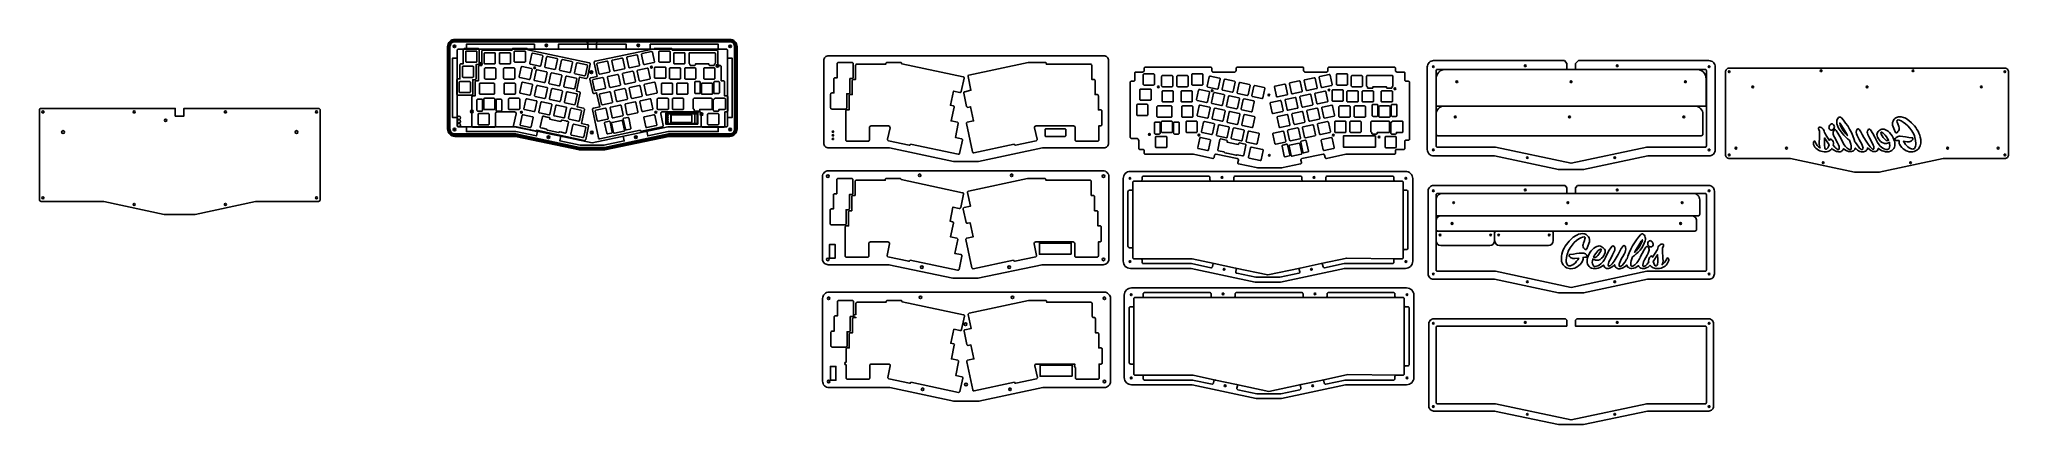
# Model space of a CAD drawing. Extents: x 59 to 2996, y -153 to 1402.
# Drawn here: x 59 to 2523, y -153 to 329 of the extents above; entities that cross this region are included whole.
import ezdxf

# ---------------------------------------------------------------- set-up
doc = ezdxf.new("R2010")
doc.units = 0
doc.layers.get('0').update_dxf_attribs({"linetype": 'CONTINUOUS'})
doc.layers.add('Layer 1', color=7, linetype='CONTINUOUS')

msp = doc.modelspace()

# ---------------------------------------------------------------- linework, layer by layer
at = {"color": 2, "linetype": 'Continuous'}
for p, q in [((745.1, 324.1), (741.3, 328.9)), ((745.1, 316.9), (745.1, 324.1)), ((755.8, 324.1), (760.6, 328.9)), ((755.8, 316.9), (755.8, 324.1)), ((1970.1, 298.6), (1967.1, 302.4)), ((1970.1, 291.4), (1970.1, 298.6)), ((1980.8, 298.6), (1984.6, 302.4)), ((1980.8, 291.4), (1980.8, 298.6)), ((696.7, 210.9), (682, 214)), ((696.7, 210.9), (711.4, 207.8)), ((806, 202.1), (791.4, 199)), ((806, 202.1), (820.7, 205.2)), ((1970.1, 143.2), (1967.9, 146.1)), ((1970.1, 136.1), (1970.1, 143.2)), ((1980.8, 143.2), (1983.6, 146.1)), ((1980.8, 136.1), (1980.8, 143.2))]:
    msp.add_line(p, q, dxfattribs=at)
at = {"color": 6, "linetype": 'Continuous'}
for p, q in [((2168.7, 184.8), (2168.7, 288.1)), ((2522.9, 288.1), (2522.9, 184.8)), ((682, 214), (711.4, 207.8)), ((1806.5, 86.6), (1806.5, 77.1)), ((1809, 89.1), (1877.3, 89.1)), ((1879.8, 86.6), (1879.8, 77.1)), ((1879.8, 77.1), (1879.8, 86.6)), ((1882.3, 89.1), (1950.6, 89.1)), ((1953.1, 77.1), (1953.1, 86.6)), ((1812.5, 71.1), (1873.8, 71.1)), ((1885.8, 71.1), (1947.1, 71.1))]:
    msp.add_line(p, q, dxfattribs=at)
at = {"color": 5}
msp.add_line((848.9, 235.7), (848.9, 223.7), dxfattribs=at)
at = {"color": 1, "linetype": 'Continuous'}
for p, q in [((1525.1, 151.7), (1437.1, 151.7)), ((1640.2, 151.7), (1552.1, 151.7)), ((1755.2, 151.7), (1667.2, 151.7)), ((1427, 141.6), (1427, 66.8)), ((1765.3, 141.6), (1765.3, 64.4)), ((1526.5, 6), (1438.5, 6)), ((1641.6, 6), (1553.5, 6)), ((1756.6, 6), (1668.6, 6)), ((1428.4, -4.1), (1428.4, -78.9)), ((1766.7, -4.1), (1766.7, -81.2))]:
    msp.add_line(p, q, dxfattribs=at)
at = {"color": 2, "linetype": 'Continuous'}
for points in [[(578.6, 328.9, 0.414214), (569.6, 319.9), (569.6, 315.4), (569.6, 221.1), (569.6, 216.6, 0.414214), (578.6, 207.6), (583.1, 207.6), (654.5, 207.6), (734.6, 190.6), (750.4, 190.6), (766.3, 190.6), (846.4, 207.6), (918.3, 207.6), (922.8, 207.6, 0.414214), (931.8, 216.6), (931.8, 221.1), (931.8, 319.9, 0.414214), (922.8, 328.9), (755.8, 328.9), (745.1, 328.9), (583.1, 328.9)], [(578.6, 327.9, 0.414214), (570.6, 319.9), (570.6, 315.4), (570.6, 221.1), (570.6, 216.6, 0.414214), (578.6, 208.6), (583.1, 208.6), (654.6, 208.6), (734.7, 191.6), (750.4, 191.6), (766.2, 191.6), (846.3, 208.6), (918.3, 208.6), (922.8, 208.6, 0.414214), (930.8, 216.6), (930.8, 221.1), (930.8, 319.9, 0.414214), (922.8, 327.9), (755.8, 327.9), (745.1, 327.9), (583.1, 327.9)], [(578.6, 326.9, 0.414214), (571.6, 319.9), (571.6, 315.4), (571.6, 221.1), (571.6, 216.6, 0.414214), (578.6, 209.6), (583.1, 209.6), (654.7, 209.6), (734.8, 192.6), (750.4, 192.6), (766.1, 192.6), (846.2, 209.6), (918.3, 209.6), (922.8, 209.6, 0.414214), (929.8, 216.6), (929.8, 221.1), (929.8, 319.9, 0.414214), (922.8, 326.9), (755.8, 326.9), (745.1, 326.9), (583.1, 326.9)], [(578.6, 325.9, 0.414214), (572.6, 319.9), (572.6, 315.4), (572.6, 221.1), (572.6, 216.6, 0.414214), (578.6, 210.6), (583.1, 210.6), (654.8, 210.6), (734.9, 193.6), (750.4, 193.6), (766, 193.6), (846.1, 210.6), (918.3, 210.6), (922.8, 210.6, 0.414214), (928.8, 216.6), (928.8, 221.1), (928.8, 319.9, 0.414214), (922.8, 325.9), (755.8, 325.9), (745.1, 325.9), (583.1, 325.9)], [(745.1, 316.9), (755.8, 316.9), (918.3, 316.9, -0.414214), (919.8, 315.4), (919.8, 221.1, -0.414214), (918.3, 219.6), (845.2, 219.6), (750.4, 199.5), (655.7, 219.6), (583.1, 219.6, -0.414214), (581.6, 221.1), (581.6, 315.4, -0.414214), (583.1, 316.9)], [(2173.7, 293.1, 0.414214), (2168.7, 288.1), (2168.7, 283.6), (2168.7, 189.3), (2168.7, 184.8, 0.414214), (2173.7, 179.8), (2178.2, 179.8), (2250, 179.8), (2330.2, 162.7), (2345.6, 162.7), (2361, 162.7), (2441.1, 179.8), (2513.4, 179.8), (2517.9, 179.8, 0.414214), (2522.9, 184.8), (2522.9, 189.3), (2522.9, 288.1, 0.414214), (2517.9, 293.1), (2350.9, 293.1), (2340.2, 293.1), (2178.2, 293.1)], [(1970.1, -29.8), (1970.1, -22.6), (1968.6, -20.8), (1967.9, -20.8), (1808, -20.8), (1803.5, -20.8, 0.414214), (1797.5, -26.8), (1797.5, -31.3), (1797.5, -125.6), (1797.5, -130.1, 0.414214), (1803.5, -136.1), (1808, -136.1), (1879.7, -136.1), (1959.9, -153.1), (1975.4, -153.1), (1990.9, -153.1), (2071.1, -136.1), (2143.3, -136.1), (2147.8, -136.1, 0.414214), (2153.8, -130.1), (2153.8, -125.6), (2153.8, -26.8, 0.414214), (2147.8, -20.8), (1983.6, -20.8), (1982.6, -20.8), (1980.8, -22.6), (1980.8, -29.8), (2143.3, -29.8, -0.414214), (2144.8, -31.3), (2144.8, -125.6, -0.414214), (2143.3, -127.1), (2070.1, -127.1), (1975.4, -147.2), (1880.7, -127.1), (1808, -127.1, -0.414214), (1806.5, -125.6), (1806.5, -31.3, -0.414214), (1808, -29.8)]]:
    msp.add_lwpolyline(points, format="xyb", close=True, dxfattribs=at)
at = {"color": 6, "linetype": 'Continuous'}
for points in [[(678.2, 316.9), (678.2, 322.9), (593.2, 322.9), (593.2, 316.9)], [(793.2, 316.9), (793.2, 322.9), (708.2, 322.9), (708.2, 316.9)], [(908.2, 316.9), (908.2, 322.9), (823.2, 322.9), (823.2, 316.9)], [(581.6, 305.3), (575.6, 305.3), (575.6, 231.2), (581.6, 231.2)], [(919.8, 231.2), (925.8, 231.2), (925.8, 305.3), (919.8, 305.3)], [(593.2, 219.6), (593.2, 213.6), (655.1, 213.6), (680.8, 208.1), (682, 214)], [(711.4, 207.8), (710.1, 201.9), (735.5, 196.5), (765.3, 196.5), (790.7, 201.9), (789.5, 207.8)], [(908.2, 219.6), (908.2, 213.6), (845.8, 213.6), (820.1, 208.1), (818.8, 214)]]:
    msp.add_lwpolyline(points, dxfattribs=at)
at = {"color": 3, "linetype": 'Continuous', "lineweight": 25}
for points in [[(605.2, 279.9), (605.2, 297.4), (607.8, 297.4, 0.414214), (609.3, 298.9), (609.3, 316, 0.414214), (607.8, 317.5), (590.8, 317.5, 0.414214), (589.3, 316), (589.3, 298.4), (586.6, 298.4, 0.414214), (585.1, 296.9), (585.1, 279.4), (582.5, 279.4, 0.414214), (581, 277.9), (581, 260.8, 0.414214), (582.5, 259.3), (599.6, 259.3, 0.414214), (601.1, 260.8), (601.1, 278.4), (603.7, 278.4, 0.414214)], [(746.8, 299.6), (670, 316), (670, 316, 0.414214), (668.5, 317.5), (651.5, 317.5, 0.414214), (650, 316), (650, 315.3), (613.8, 315.3, 0.414214), (612.3, 313.8), (612.3, 296.3), (609.6, 296.3, 0.414214), (608.1, 294.8), (608.1, 277.2), (605.6, 277.2, 0.414214), (604.1, 275.7), (604.1, 258.2), (601.4, 258.2, 0.414214), (599.9, 256.7), (599.9, 220.6, 0.414214), (601.4, 219.1), (628, 219.1, 0.414214), (629.5, 220.6), (629.5, 236.1, -0.414214), (631.5, 238.1), (653.3, 238.1, -0.476976), (655.3, 235.7), (652.2, 221.3, 0.414214), (653.4, 219.6), (679.4, 214, 0.414214), (681.2, 215.2), (681.2, 215.2), (740.6, 202.6, 0.414214), (742.4, 203.7), (745.9, 220.4, 0.414214), (744.8, 222.2), (737.1, 223.8), (740.8, 241, 0.414214), (739.6, 242.7), (731.8, 244.4), (735.4, 261.6, 0.414214), (734.3, 263.4), (731.1, 264), (734.8, 281.7), (742.7, 280, 0.414214), (744.5, 281.2), (748, 297.9, 0.414214)], [(838.3, 219.6, 0.414214), (839.4, 221.3), (836.4, 235.7, -0.476976), (838.3, 238.1), (885.1, 238.1, -0.414214), (887.1, 236.1), (887.1, 220.5, 0.414214), (888.6, 219), (915.2, 219, 0.414214), (916.7, 220.5), (916.7, 238.1), (918.8, 238.1, 0.414214), (920.3, 239.6), (920.3, 256.7, 0.414214), (918.8, 258.2), (916.2, 258.2), (916.2, 275.7, 0.414214), (914.7, 277.2), (911.9, 277.2), (911.9, 294.8, 0.414214), (910.4, 296.3), (907.7, 296.3), (907.7, 313.8, 0.414214), (906.2, 315.3), (851, 315.3), (851, 316, 0.414214), (849.5, 317.5), (831, 317.5, 0.010008), (830.9, 317.5), (828.3, 317.4, 0.042377), (828.1, 317.3), (754.1, 301.6, 0.414214), (753, 299.8), (756.6, 282.7), (748.8, 281, 0.414214), (747.6, 279.2), (751.2, 262.5, 0.414214), (753, 261.4), (756.1, 262.1), (759.9, 244.4), (752, 242.7, 0.414214), (750.9, 241), (758.4, 205.6, 0.414214), (760.2, 204.5), (810.5, 215.2, 0.413431), (812.3, 214)], [(1073, 262.4), (1073, 279.9), (1075.7, 279.9, 0.414214), (1077.2, 281.4), (1077.2, 298.5, 0.414214), (1075.7, 300), (1058.6, 300, 0.414214), (1057.1, 298.5), (1057.1, 281), (1054.5, 281, 0.414214), (1053, 279.5), (1053, 261.9), (1050.4, 261.9, 0.414214), (1048.9, 260.4), (1048.9, 243.3, 0.414214), (1050.4, 241.8), (1067.5, 241.8, 0.414214), (1069, 243.3), (1069, 260.9), (1071.5, 260.9, 0.414214)], [(1214.7, 282.2), (1137.9, 298.5), (1137.9, 298.5, 0.414214), (1136.4, 300), (1119.4, 300, 0.414214), (1117.9, 298.5), (1117.9, 297.9), (1081.7, 297.9, 0.414214), (1080.2, 296.4), (1080.2, 278.8), (1077.5, 278.8, 0.414214), (1076, 277.3), (1076, 259.8), (1073.4, 259.8, 0.414214), (1071.9, 258.3), (1071.9, 240.7), (1069.3, 240.7, 0.414214), (1067.8, 239.2), (1067.8, 203.1, 0.414214), (1069.3, 201.6), (1095.9, 201.6, 0.414214), (1097.4, 203.1), (1097.4, 218.7, -0.414214), (1099.4, 220.7), (1121.2, 220.7, -0.476976), (1123.2, 218.2), (1120.1, 203.9, 0.414214), (1121.3, 202.1), (1147.3, 196.6, 0.414214), (1149, 197.7), (1149, 197.7), (1208.5, 185.1, 0.414214), (1210.2, 186.3), (1213.8, 202.9, 0.414214), (1212.6, 204.7), (1205, 206.3), (1208.6, 223.5, 0.414214), (1207.5, 225.3), (1199.6, 227), (1203.3, 244.1, 0.414214), (1202.1, 245.9), (1198.9, 246.6), (1202.7, 264.2), (1210.5, 262.6, 0.414214), (1212.3, 263.7), (1215.9, 280.4, 0.414214)], [(1306.1, 202.1, 0.414214), (1307.3, 203.9), (1304.2, 218.2, -0.476976), (1306.2, 220.7), (1352.9, 220.7, -0.414214), (1354.9, 218.7), (1354.9, 203.1, 0.414214), (1356.4, 201.6), (1383, 201.6, 0.414214), (1384.5, 203.1), (1384.5, 220.7), (1386.7, 220.7, 0.414214), (1388.2, 222.2), (1388.2, 239.2, 0.414214), (1386.7, 240.7), (1384, 240.7), (1384, 258.3, 0.414214), (1382.5, 259.8), (1379.8, 259.8), (1379.8, 277.3, 0.414214), (1378.3, 278.8), (1375.6, 278.8), (1375.6, 296.4, 0.414214), (1374.1, 297.9), (1318.9, 297.9), (1318.9, 298.5, 0.414214), (1317.4, 300), (1298.8, 300, 0.010008), (1298.8, 300), (1296.2, 299.9, 0.042377), (1295.9, 299.9), (1222, 284.2, 0.414214), (1220.9, 282.4), (1224.5, 265.2), (1216.7, 263.5, 0.414214), (1215.5, 261.8), (1219.1, 245.1, 0.414214), (1220.8, 243.9), (1224, 244.6), (1227.8, 227), (1219.9, 225.3, 0.414214), (1218.8, 223.5), (1226.3, 188.2, 0.414214), (1228.1, 187), (1278.4, 197.7, 0.413431), (1280.1, 196.6)], [(1072.4, 117.3), (1072.4, 134.8), (1075.1, 134.8, 0.414214), (1076.6, 136.3), (1076.6, 153.4, 0.414214), (1075.1, 154.9), (1058, 154.9, 0.414214), (1056.5, 153.4), (1056.5, 135.8), (1053.8, 135.8, 0.414214), (1052.3, 134.3), (1052.3, 116.8), (1049.8, 116.8, 0.414214), (1048.3, 115.3), (1048.3, 98.2, 0.414214), (1049.8, 96.7), (1066.8, 96.7, 0.414214), (1068.3, 98.2), (1068.3, 115.8), (1070.9, 115.8, 0.414214)], [(1214.1, 137.1), (1137.3, 153.4), (1137.3, 153.4, 0.414214), (1135.8, 154.9), (1118.7, 154.9, 0.414214), (1117.2, 153.4), (1117.2, 152.7), (1081, 152.7, 0.414214), (1079.5, 151.2), (1079.5, 133.7), (1076.9, 133.7, 0.414214), (1075.4, 132.2), (1075.4, 114.6), (1072.8, 114.6, 0.414214), (1071.3, 113.1), (1071.3, 95.6), (1068.6, 95.6, 0.414214), (1067.1, 94.1), (1067.1, 58, 0.414214), (1068.6, 56.5), (1095.2, 56.5, 0.414214), (1096.7, 58), (1096.7, 73.5, -0.414214), (1098.7, 75.5), (1120.6, 75.5, -0.476976), (1122.5, 73.1), (1119.5, 58.7, 0.414214), (1120.6, 57), (1146.6, 51.4, 0.414214), (1148.4, 52.6), (1148.4, 52.6), (1207.8, 40, 0.414214), (1209.6, 41.1), (1213.1, 57.8, 0.414214), (1212, 59.6), (1204.3, 61.2), (1208, 78.4, 0.414214), (1206.8, 80.2), (1199, 81.8), (1202.6, 99, 0.414214), (1201.5, 100.8), (1198.3, 101.5), (1202, 119.1), (1209.9, 117.4, 0.414214), (1211.7, 118.6), (1215.2, 135.3, 0.414214)], [(1305.5, 57, 0.414214), (1306.6, 58.7), (1303.6, 73.1, -0.476976), (1305.5, 75.5), (1352.3, 75.5, -0.414214), (1354.3, 73.5), (1354.3, 57.9, 0.414214), (1355.8, 56.4), (1382.4, 56.4, 0.414214), (1383.9, 57.9), (1383.9, 75.5), (1386.1, 75.5, 0.414214), (1387.6, 77), (1387.6, 94.1, 0.414214), (1386.1, 95.6), (1383.4, 95.6), (1383.4, 113.1, 0.414214), (1381.9, 114.6), (1379.1, 114.6), (1379.1, 132.2, 0.414214), (1377.6, 133.7), (1375, 133.7), (1375, 151.2, 0.414214), (1373.5, 152.7), (1318.2, 152.7), (1318.2, 153.4, 0.414214), (1316.7, 154.9), (1298.2, 154.9, 0.010008), (1298.1, 154.9), (1295.5, 154.8, 0.042377), (1295.3, 154.8), (1221.4, 139, 0.414214), (1220.2, 137.3), (1223.8, 120.1), (1216, 118.4, 0.414214), (1214.8, 116.6), (1218.4, 99.9, 0.414214), (1220.2, 98.8), (1223.4, 99.5), (1227.1, 81.8), (1219.3, 80.2, 0.414214), (1218.1, 78.4), (1225.6, 43.1, 0.414214), (1227.4, 41.9), (1277.7, 52.6, 0.413431), (1279.5, 51.4)], [(1073.4, -35.5), (1073.4, -18), (1076.1, -18, 0.414214), (1077.6, -16.5), (1077.6, 0.6, 0.414214), (1076.1, 2.1), (1059, 2.1, 0.414214), (1057.5, 0.6), (1057.5, -17), (1054.9, -17, 0.414214), (1053.4, -18.5), (1053.4, -36), (1050.8, -36, 0.414214), (1049.3, -37.5), (1049.3, -54.6, 0.414214), (1050.8, -56.1), (1067.9, -56.1, 0.414214), (1069.4, -54.6), (1069.4, -37), (1071.9, -37, 0.414214)]]:
    msp.add_lwpolyline(points, format="xyb", close=True, dxfattribs=at)
at = {"color": 7, "linetype": 'Continuous', "lineweight": 25}
for points in [[(592.3, 301.4, 0.414214), (593.3, 300.4), (605.3, 300.4, 0.414214), (606.3, 301.4), (606.3, 313.4, 0.414214), (605.3, 314.4), (593.3, 314.4, 0.414214), (592.3, 313.4)], [(615.3, 299.3, 0.414214), (616.3, 298.3), (628.3, 298.3, 0.414214), (629.3, 299.3), (629.3, 311.3, 0.414214), (628.3, 312.3), (616.3, 312.3, 0.414214), (615.3, 311.3)], [(634.4, 299.3, 0.414214), (635.4, 298.3), (647.4, 298.3, 0.414214), (648.4, 299.3), (648.4, 311.3, 0.414214), (647.4, 312.3), (635.4, 312.3, 0.414214), (634.4, 311.3)], [(653, 301.4, 0.414214), (654, 300.4), (666, 300.4, 0.414214), (667, 301.4), (667, 313.4, 0.414214), (666, 314.4), (654, 314.4, 0.414214), (653, 313.4)], [(672.4, 299.1, 0.414214), (673.2, 297.9), (684.9, 295.4, 0.414214), (686.1, 296.2), (688.6, 307.9, 0.414214), (687.8, 309.1), (676.1, 311.6, 0.414214), (674.9, 310.8)], [(691.1, 295.1, 0.414214), (691.8, 293.9), (703.6, 291.4, 0.414214), (704.7, 292.2), (707.2, 303.9, 0.414214), (706.5, 305.1), (694.7, 307.6, 0.414214), (693.5, 306.8)], [(709.7, 291.1, 0.414214), (710.5, 290), (722.2, 287.5, 0.414214), (723.4, 288.2), (725.9, 300, 0.414214), (725.1, 301.2), (713.4, 303.7, 0.414214), (712.2, 302.9)], [(728.3, 287.2, 0.414214), (729.1, 286), (740.8, 283.5, 0.414214), (742, 284.3), (744.5, 296, 0.414214), (743.7, 297.2), (732, 299.7, 0.414214), (730.8, 298.9)], [(759, 286.3, 0.414214), (760.2, 285.5), (771.9, 288, 0.414214), (772.7, 289.2), (770.2, 300.9, 0.414214), (769, 301.7), (757.2, 299.2, 0.414214), (756.5, 298)], [(777.6, 290.2, 0.414214), (778.8, 289.4), (790.5, 291.9, 0.414214), (791.3, 293.1), (788.8, 304.9, 0.414214), (787.6, 305.6), (775.9, 303.1, 0.414214), (775.1, 302)], [(796.2, 294.2, 0.414214), (797.4, 293.4), (809.2, 295.9, 0.414214), (809.9, 297.1), (807.4, 308.8, 0.414214), (806.3, 309.6), (794.5, 307.1, 0.414214), (793.7, 305.9)], [(814.9, 298.1, 0.414214), (816.1, 297.4), (827.8, 299.9, 0.414214), (828.6, 301), (826.1, 312.8, 0.414214), (824.9, 313.6), (813.1, 311.1, 0.414214), (812.4, 309.9)], [(834, 301.4, 0.414214), (835, 300.4), (847, 300.4, 0.414214), (848, 301.4), (848, 313.4, 0.414214), (847, 314.4), (835, 314.4, 0.414214), (834, 313.4)], [(852.6, 299.3, 0.414214), (853.6, 298.3), (865.6, 298.3, 0.414214), (866.6, 299.3), (866.6, 311.3, 0.414214), (865.6, 312.3), (853.6, 312.3, 0.414214), (852.6, 311.3)], [(597.1, 262.3, 0.414214), (598.1, 263.3), (598.1, 275.3, 0.414214), (597.1, 276.3), (585.1, 276.3, 0.414214), (584.1, 275.3), (584.1, 263.3, 0.414214), (585.1, 262.3)], [(588.1, 282.4, 0.414214), (589.1, 281.4), (601.1, 281.4, 0.414214), (602.1, 282.4), (602.1, 294.4, 0.414214), (601.1, 295.4), (589.1, 295.4, 0.414214), (588.1, 294.4)], [(615.9, 280.3, 0.414214), (616.9, 279.3), (628.9, 279.3, 0.414214), (629.9, 280.3), (629.9, 292.3, 0.414214), (628.9, 293.3), (616.9, 293.3, 0.414214), (615.9, 292.3)], [(639.7, 280.3, 0.414214), (640.7, 279.3), (652.7, 279.3, 0.414214), (653.7, 280.3), (653.7, 292.3, 0.414214), (652.7, 293.3), (640.7, 293.3, 0.414214), (639.7, 292.3)], [(640.4, 261.2, 0.414214), (641.4, 260.2), (653.4, 260.2, 0.414214), (654.4, 261.2), (654.4, 273.2, 0.414214), (653.4, 274.2), (641.4, 274.2, 0.414214), (640.4, 273.2)], [(659.1, 282.4, 0.414214), (659.9, 281.2), (671.6, 278.7, 0.414214), (672.8, 279.5), (675.3, 291.2, 0.414214), (674.6, 292.4), (662.8, 294.9, 0.414214), (661.6, 294.2)], [(659.8, 262.8, 0.414214), (660.6, 261.6), (672.3, 259.1, 0.414214), (673.5, 259.9), (676, 271.6, 0.414214), (675.3, 272.8), (663.5, 275.3, 0.414214), (662.3, 274.5)], [(677.8, 278.5, 0.414214), (678.5, 277.3), (690.3, 274.8, 0.414214), (691.5, 275.5), (694, 287.3, 0.414214), (693.2, 288.5), (681.5, 291, 0.414214), (680.3, 290.2)], [(678.5, 258.8, 0.414214), (679.2, 257.6), (691, 255.1, 0.414214), (692.2, 255.9), (694.7, 267.7, 0.414214), (693.9, 268.8), (682.2, 271.3, 0.414214), (681, 270.6)], [(696.4, 274.5, 0.414214), (697.2, 273.3), (708.9, 270.8, 0.414214), (710.1, 271.6), (712.6, 283.3, 0.414214), (711.8, 284.5), (700.1, 287, 0.414214), (698.9, 286.2)], [(715, 270.5, 0.414214), (715.8, 269.3), (727.5, 266.9, 0.414214), (728.7, 267.6), (731.2, 279.4, 0.414214), (730.5, 280.5), (718.7, 283, 0.414214), (717.5, 282.3)], [(753.6, 265.6, 0.414214), (754.8, 264.9), (766.5, 267.4, 0.414214), (767.3, 268.6), (764.8, 280.3, 0.414214), (763.6, 281.1), (751.9, 278.6, 0.414214), (751.1, 277.4)], [(772.2, 269.6, 0.414214), (773.4, 268.8), (785.2, 271.3, 0.414214), (785.9, 272.5), (783.4, 284.3, 0.414214), (782.3, 285), (770.5, 282.5, 0.414214), (769.8, 281.3)], [(790.9, 273.6, 0.414214), (792.1, 272.8), (803.8, 275.3, 0.414214), (804.6, 276.5), (802.1, 288.2, 0.414214), (800.9, 289), (789.2, 286.5, 0.414214), (788.4, 285.3)], [(799.5, 255.9, 0.414214), (800.7, 255.1), (812.4, 257.6, 0.414214), (813.2, 258.8), (810.7, 270.6, 0.414214), (809.5, 271.3), (797.8, 268.8, 0.414214), (797, 267.7)], [(809.5, 277.5, 0.414214), (810.7, 276.8), (822.4, 279.3, 0.414214), (823.2, 280.4), (820.7, 292.2, 0.414214), (819.5, 292.9), (807.8, 290.4, 0.414214), (807, 289.3)], [(818.1, 259.9, 0.414214), (819.3, 259.1), (831.1, 261.6, 0.414214), (831.8, 262.8), (829.3, 274.5, 0.414214), (828.1, 275.3), (816.4, 272.8, 0.414214), (815.6, 271.6)], [(828.6, 281.3, 0.414214), (829.6, 280.3), (841.6, 280.3, 0.414214), (842.6, 281.3), (842.6, 293.3, 0.414214), (841.6, 294.3), (829.6, 294.3, 0.414214), (828.6, 293.3)], [(837.2, 261.2, 0.414214), (838.2, 260.2), (850.2, 260.2, 0.414214), (851.2, 261.2), (851.2, 273.2, 0.414214), (850.2, 274.2), (838.2, 274.2, 0.414214), (837.2, 273.2)], [(847.2, 280.3, 0.414214), (848.2, 279.3), (860.2, 279.3, 0.414214), (861.2, 280.3), (861.2, 292.3, 0.414214), (860.2, 293.3), (848.2, 293.3, 0.414214), (847.2, 292.3)], [(856.3, 261.2, 0.414214), (857.3, 260.2), (869.3, 260.2, 0.414214), (870.3, 261.2), (870.3, 273.2, 0.414214), (869.3, 274.2), (857.3, 274.2, 0.414214), (856.3, 273.2)], [(866.3, 280.3, 0.414214), (867.3, 279.3), (879.3, 279.3, 0.414214), (880.3, 280.3), (880.3, 292.3, 0.414214), (879.3, 293.3), (867.3, 293.3, 0.414214), (866.3, 292.3)], [(890.1, 280.3, 0.414214), (891.1, 279.3), (903.1, 279.3, 0.414214), (904.1, 280.3), (904.1, 292.3, 0.414214), (903.1, 293.3), (891.1, 293.3, 0.414214), (890.1, 292.3)], [(645.8, 242.2, 0.414214), (646.8, 241.2), (658.8, 241.2, 0.414214), (659.8, 242.2), (659.8, 254.2, 0.414214), (658.8, 255.2), (646.8, 255.2, 0.414214), (645.8, 254.2)], [(665.2, 242.2, 0.414214), (666, 241), (677.7, 238.5, 0.414214), (678.9, 239.3), (681.4, 251, 0.414214), (680.6, 252.2), (668.9, 254.7, 0.414214), (667.7, 253.9)], [(683.8, 238.2, 0.414214), (684.6, 237), (696.3, 234.5, 0.414214), (697.5, 235.3), (700, 247, 0.414214), (699.2, 248.2), (687.5, 250.7, 0.414214), (686.3, 250)], [(697.1, 254.9, 0.414214), (697.9, 253.7), (709.6, 251.2, 0.414214), (710.8, 252), (713.3, 263.7, 0.414214), (712.5, 264.9), (700.8, 267.4, 0.414214), (699.6, 266.6)], [(702.5, 234.3, 0.414214), (703.2, 233.1), (715, 230.6, 0.414214), (716.1, 231.3), (718.6, 243.1, 0.414214), (717.9, 244.3), (706.1, 246.8, 0.414214), (705, 246)], [(715.7, 250.9, 0.414214), (716.5, 249.7), (728.2, 247.2, 0.414214), (729.4, 248), (731.9, 259.7, 0.414214), (731.2, 260.9), (719.4, 263.4, 0.414214), (718.2, 262.6)], [(762.2, 248, 0.414214), (763.4, 247.2), (775.2, 249.7, 0.414214), (775.9, 250.9), (773.4, 262.6, 0.414214), (772.2, 263.4), (760.5, 260.9, 0.414214), (759.7, 259.7)], [(775.5, 231.3, 0.414214), (776.7, 230.6), (788.4, 233.1, 0.414214), (789.2, 234.3), (786.7, 246, 0.414214), (785.5, 246.8), (773.8, 244.3, 0.414214), (773, 243.1)], [(780.9, 252, 0.414214), (782.1, 251.2), (793.8, 253.7, 0.414214), (794.6, 254.9), (792.1, 266.6, 0.414214), (790.9, 267.4), (779.1, 264.9, 0.414214), (778.4, 263.7)], [(794.1, 235.3, 0.414214), (795.3, 234.5), (807.1, 237, 0.414214), (807.8, 238.2), (805.3, 250, 0.414214), (804.2, 250.7), (792.4, 248.2, 0.414214), (791.6, 247)], [(825.7, 241, 0.414214), (826.5, 242.2), (824, 253.9, 0.414214), (822.8, 254.7), (811, 252.2, 0.414214), (810.3, 251), (812.8, 239.3, 0.414214), (814, 238.5)], [(831.9, 242.2, 0.414214), (832.9, 241.2), (844.9, 241.2, 0.414214), (845.9, 242.2), (845.9, 254.2, 0.414214), (844.9, 255.2), (832.9, 255.2, 0.414214), (831.9, 254.2)], [(850.9, 242.2, 0.414214), (851.9, 241.2), (863.9, 241.2, 0.414214), (864.9, 242.2), (864.9, 254.2, 0.414214), (863.9, 255.2), (851.9, 255.2, 0.414214), (850.9, 254.2)], [(607.7, 223.1, 0.414214), (608.7, 222.1), (620.7, 222.1, 0.414214), (621.7, 223.1), (621.7, 235.1, 0.414214), (620.7, 236.1), (608.7, 236.1, 0.414214), (607.7, 235.1)], [(660.4, 222.2, 0.414214), (661.1, 221), (672.9, 218.5, 0.414214), (674.1, 219.3), (676.6, 231, 0.414214), (675.8, 232.2), (664.1, 234.7, 0.414214), (662.9, 233.9)], [(721.1, 230.3, 0.414214), (721.9, 229.1), (733.6, 226.6, 0.414214), (734.8, 227.4), (737.3, 239.1, 0.414214), (736.5, 240.3), (724.8, 242.8, 0.414214), (723.6, 242)], [(723.9, 210.2, 0.414214), (724.7, 209), (738.7, 206, 0.414214), (739.9, 206.8), (742.4, 218.6, 0.414214), (741.6, 219.7), (727.6, 222.7, 0.414214), (726.4, 222)], [(756.9, 227.4, 0.414214), (758.1, 226.6), (769.8, 229.1, 0.414214), (770.6, 230.3), (768.1, 242, 0.414214), (766.9, 242.8), (755.1, 240.3, 0.414214), (754.4, 239.1)], [(817.6, 219.3, 0.414214), (818.8, 218.5), (830.5, 221, 0.414214), (831.3, 222.2), (828.8, 233.9, 0.414214), (827.6, 234.7), (815.9, 232.2, 0.414214), (815.1, 231)], [(894.9, 223.1, 0.414214), (895.9, 222.1), (907.9, 222.1, 0.414214), (908.9, 223.1), (908.9, 235.1, 0.414214), (907.9, 236.1), (895.9, 236.1, 0.414214), (894.9, 235.1)]]:
    msp.add_lwpolyline(points, format="xyb", close=True, dxfattribs=at)
at = {"color": 1, "linetype": 'Continuous'}
for points in [[(605.3, 314.4), (593.3, 314.4, 0.414214), (592.3, 313.4), (592.3, 301.4, 0.414214), (593.3, 300.4), (605.3, 300.4, 0.414214), (606.3, 301.4), (606.3, 313.4, 0.414214)], [(628.3, 312.3), (616.3, 312.3, 0.414214), (615.3, 311.3), (615.3, 299.3, 0.414214), (616.3, 298.3), (628.3, 298.3, 0.414214), (629.3, 299.3), (629.3, 311.3, 0.414214)], [(647.4, 312.3), (635.4, 312.3, 0.414214), (634.4, 311.3), (634.4, 299.3, 0.414214), (635.4, 298.3), (647.4, 298.3, 0.414214), (648.4, 299.3), (648.4, 311.3, 0.414214)], [(666, 314.4), (654, 314.4, 0.414214), (653, 313.4), (653, 301.4, 0.414214), (654, 300.4), (666, 300.4, 0.414214), (667, 301.4), (667, 313.4, 0.414214)], [(687.8, 309.1), (676.1, 311.6, 0.414214), (674.9, 310.8), (672.4, 299.1, 0.414214), (673.2, 297.9), (684.9, 295.4, 0.414214), (686.1, 296.2), (688.6, 307.9, 0.414214)], [(706.5, 305.1), (694.7, 307.6, 0.414214), (693.5, 306.8), (691.1, 295.1, 0.414214), (691.8, 293.9), (703.6, 291.4, 0.414214), (704.7, 292.2), (707.2, 303.9, 0.414214)], [(725.1, 301.2), (713.4, 303.7, 0.414214), (712.2, 302.9), (709.7, 291.1, 0.414214), (710.5, 290), (722.2, 287.5, 0.414214), (723.4, 288.2), (725.9, 300, 0.414214)], [(743.7, 297.2), (732, 299.7, 0.414214), (730.8, 298.9), (728.3, 287.2, 0.414214), (729.1, 286), (740.8, 283.5, 0.414214), (742, 284.3), (744.5, 296, 0.414214)], [(769, 301.7), (757.2, 299.2, 0.414214), (756.5, 298), (759, 286.3, 0.414214), (760.2, 285.5), (771.9, 288, 0.414214), (772.7, 289.2), (770.2, 300.9, 0.414214)], [(787.6, 305.6), (775.9, 303.1, 0.414214), (775.1, 302), (777.6, 290.2, 0.414214), (778.8, 289.4), (790.5, 291.9, 0.414214), (791.3, 293.1), (788.8, 304.9, 0.414214)], [(806.3, 309.6), (794.5, 307.1, 0.414214), (793.7, 305.9), (796.2, 294.2, 0.414214), (797.4, 293.4), (809.2, 295.9, 0.414214), (809.9, 297.1), (807.4, 308.8, 0.414214)], [(824.9, 313.6), (813.1, 311.1, 0.414214), (812.4, 309.9), (814.9, 298.1, 0.414214), (816.1, 297.4), (827.8, 299.9, 0.414214), (828.6, 301), (826.1, 312.8, 0.414214)], [(847, 314.4), (835, 314.4, 0.414214), (834, 313.4), (834, 301.4, 0.414214), (835, 300.4), (847, 300.4, 0.414214), (848, 301.4), (848, 313.4, 0.414214)], [(865.6, 312.3), (853.6, 312.3, 0.414214), (852.6, 311.3), (852.6, 299.3, 0.414214), (853.6, 298.3), (865.6, 298.3, 0.414214), (866.6, 299.3), (866.6, 311.3, 0.414214)], [(873.7, 296.3), (878.7, 296.3, 0.414214), (879.7, 297.3), (879.7, 298.3), (896.6, 298.3), (896.6, 297.3, 0.414214), (897.6, 296.3), (902.6, 296.3, 0.414214), (903.6, 297.3), (903.6, 298.3), (903.7, 298.3, 0.414214), (904.7, 299.3), (904.7, 311.3, 0.414214), (903.7, 312.3), (872.7, 312.3, 0.414214), (871.7, 311.3), (871.7, 299.3, 0.414214), (872.7, 298.3), (872.7, 298.3), (872.7, 297.3, 0.414214)], [(597.1, 276.3), (585.1, 276.3, 0.414214), (584.1, 275.3), (584.1, 263.3, 0.414214), (585.1, 262.3), (597.1, 262.3, 0.414214), (598.1, 263.3), (598.1, 275.3, 0.414214)], [(601.1, 295.4), (589.1, 295.4, 0.414214), (588.1, 294.4), (588.1, 282.4, 0.414214), (589.1, 281.4), (601.1, 281.4, 0.414214), (602.1, 282.4), (602.1, 294.4, 0.414214)], [(628.9, 293.3), (616.9, 293.3, 0.414214), (615.9, 292.3), (615.9, 280.3, 0.414214), (616.9, 279.3), (628.9, 279.3, 0.414214), (629.9, 280.3), (629.9, 292.3, 0.414214)], [(652.7, 293.3), (640.7, 293.3, 0.414214), (639.7, 292.3), (639.7, 280.3, 0.414214), (640.7, 279.3), (652.7, 279.3, 0.414214), (653.7, 280.3), (653.7, 292.3, 0.414214)], [(653.4, 274.2), (641.4, 274.2, 0.414214), (640.4, 273.2), (640.4, 261.2, 0.414214), (641.4, 260.2), (653.4, 260.2, 0.414214), (654.4, 261.2), (654.4, 273.2, 0.414214)], [(674.6, 292.4), (662.8, 294.9, 0.414214), (661.6, 294.2), (659.1, 282.4, 0.414214), (659.9, 281.2), (671.6, 278.7, 0.414214), (672.8, 279.5), (675.3, 291.2, 0.414214)], [(675.3, 272.8), (663.5, 275.3, 0.414214), (662.3, 274.5), (659.8, 262.8, 0.414214), (660.6, 261.6), (672.3, 259.1, 0.414214), (673.5, 259.9), (676, 271.6, 0.414214)], [(693.2, 288.5), (681.5, 291, 0.414214), (680.3, 290.2), (677.8, 278.5, 0.414214), (678.5, 277.3), (690.3, 274.8, 0.414214), (691.5, 275.5), (694, 287.3, 0.414214)], [(693.9, 268.8), (682.2, 271.3, 0.414214), (681, 270.6), (678.5, 258.8, 0.414214), (679.2, 257.6), (691, 255.1, 0.414214), (692.2, 255.9), (694.7, 267.7, 0.414214)], [(711.8, 284.5), (700.1, 287, 0.414214), (698.9, 286.2), (696.4, 274.5, 0.414214), (697.2, 273.3), (708.9, 270.8, 0.414214), (710.1, 271.6), (712.6, 283.3, 0.414214)], [(730.5, 280.5), (718.7, 283, 0.414214), (717.5, 282.3), (715, 270.5, 0.414214), (715.8, 269.3), (727.5, 266.9, 0.414214), (728.7, 267.6), (731.2, 279.4, 0.414214)], [(763.6, 281.1), (751.9, 278.6, 0.414214), (751.1, 277.4), (753.6, 265.6, 0.414214), (754.8, 264.9), (766.5, 267.4, 0.414214), (767.3, 268.6), (764.8, 280.3, 0.414214)], [(782.3, 285), (770.5, 282.5, 0.414214), (769.8, 281.3), (772.2, 269.6, 0.414214), (773.4, 268.8), (785.2, 271.3, 0.414214), (785.9, 272.5), (783.4, 284.3, 0.414214)], [(800.9, 289), (789.2, 286.5, 0.414214), (788.4, 285.3), (790.9, 273.6, 0.414214), (792.1, 272.8), (803.8, 275.3, 0.414214), (804.6, 276.5), (802.1, 288.2, 0.414214)], [(809.5, 271.3), (797.8, 268.8, 0.414214), (797, 267.7), (799.5, 255.9, 0.414214), (800.7, 255.1), (812.4, 257.6, 0.414214), (813.2, 258.8), (810.7, 270.6, 0.414214)], [(819.5, 292.9), (807.8, 290.4, 0.414214), (807, 289.3), (809.5, 277.5, 0.414214), (810.7, 276.8), (822.4, 279.3, 0.414214), (823.2, 280.4), (820.7, 292.2, 0.414214)], [(828.1, 275.3), (816.4, 272.8, 0.414214), (815.6, 271.6), (818.1, 259.9, 0.414214), (819.3, 259.1), (831.1, 261.6, 0.414214), (831.8, 262.8), (829.3, 274.5, 0.414214)], [(841.6, 294.3), (829.6, 294.3, 0.414214), (828.6, 293.3), (828.6, 281.3, 0.414214), (829.6, 280.3), (841.6, 280.3, 0.414214), (842.6, 281.3), (842.6, 293.3, 0.414214)], [(850.2, 274.2), (838.2, 274.2, 0.414214), (837.2, 273.2), (837.2, 261.2, 0.414214), (838.2, 260.2), (850.2, 260.2, 0.414214), (851.2, 261.2), (851.2, 273.2, 0.414214)], [(860.2, 293.3), (848.2, 293.3, 0.414214), (847.2, 292.3), (847.2, 280.3, 0.414214), (848.2, 279.3), (860.2, 279.3, 0.414214), (861.2, 280.3), (861.2, 292.3, 0.414214)], [(869.3, 274.2), (857.3, 274.2, 0.414214), (856.3, 273.2), (856.3, 261.2, 0.414214), (857.3, 260.2), (869.3, 260.2, 0.414214), (870.3, 261.2), (870.3, 273.2, 0.414214)], [(879.3, 293.3), (867.3, 293.3, 0.414214), (866.3, 292.3), (866.3, 280.3, 0.414214), (867.3, 279.3), (879.3, 279.3, 0.414214), (880.3, 280.3), (880.3, 292.3, 0.414214)], [(884.8, 276.2), (879.8, 276.2, 0.414214), (878.8, 275.2), (878.8, 262.2, 0.414214), (879.8, 261.2), (884.8, 261.2, 0.414214), (885.8, 262.2), (885.8, 275.2, 0.414214)], [(900.2, 274.2), (888.2, 274.2, 0.414214), (887.2, 273.2), (887.2, 261.2, 0.414214), (888.2, 260.2), (900.2, 260.2, 0.414214), (901.2, 261.2), (901.2, 273.2, 0.414214)], [(903.1, 293.3), (891.1, 293.3, 0.414214), (890.1, 292.3), (890.1, 280.3, 0.414214), (891.1, 279.3), (903.1, 279.3, 0.414214), (904.1, 280.3), (904.1, 292.3, 0.414214)], [(908.7, 276.2), (903.7, 276.2, 0.414214), (902.7, 275.2), (902.7, 262.2, 0.414214), (903.7, 261.2), (908.7, 261.2, 0.414214), (909.7, 262.2), (909.7, 275.2, 0.414214)], [(1642.5, 288.1, -0.414214), (1640.8, 289.8), (1640.8, 292.8, 0.414214), (1639.5, 294.1), (1557.5, 294.1, 0.414214), (1556.2, 292.8), (1556.2, 289.8, -0.414214), (1554.5, 288.1), (1527.5, 288.1, -0.414214), (1525.8, 289.8), (1525.8, 292.8, 0.414214), (1524.5, 294.1), (1442.5, 294.1, 0.414214), (1441.2, 292.8), (1441.2, 289.8, -0.414214), (1439.5, 288.1), (1430.9, 288.1, 0.414214), (1429.6, 286.8), (1429.6, 278.2, -0.414214), (1427.9, 276.5), (1424.9, 276.5, 0.414214), (1423.6, 275.2), (1423.6, 206.9, 0.414214), (1425.4, 205.1), (1431.3, 205.1, -0.414214), (1434.5, 201.9), (1434.5, 193, 0.414214), (1436.3, 191.2), (1439.5, 191.2, -0.414214), (1441.2, 189.5), (1441.2, 186.5, 0.414214), (1442.5, 185.2), (1502.9, 185.2), (1527.2, 180, 0.414214), (1528.7, 181), (1529.3, 184, -0.414214), (1531.3, 185.3), (1557.8, 179.7, -0.414214), (1559.1, 177.6), (1558.4, 174.7, 0.414214), (1559.4, 173.2), (1583.4, 168.1), (1613.1, 168.1), (1637, 173.2, 0.414214), (1638, 174.7), (1637.4, 177.6, -0.414214), (1638.7, 179.7), (1665.1, 185.3, -0.414214), (1667.1, 184), (1667.8, 181, 0.414214), (1669.3, 180), (1693.6, 185.2), (1754.5, 185.2, 0.414214), (1755.8, 186.5), (1755.8, 189.5, -0.414214), (1757.5, 191.2), (1766.1, 191.2, 0.414214), (1767.4, 192.5), (1767.4, 201.1, -0.414214), (1769.1, 202.8), (1772.1, 202.8, 0.414214), (1773.4, 204.1), (1773.4, 275.2, 0.414214), (1772.1, 276.5), (1769.1, 276.5, -0.414214), (1767.4, 278.2), (1767.4, 286.8, 0.414214), (1766.1, 288.1), (1757.5, 288.1, -0.414214), (1755.8, 289.8), (1755.8, 292.8, 0.414214), (1754.5, 294.1), (1672.5, 294.1, 0.414214), (1671.2, 292.8), (1671.2, 289.8, -0.414214), (1669.5, 288.1)], [(1453.1, 285.8), (1441.1, 285.8, 0.414214), (1440.1, 284.8), (1440.1, 272.8, 0.414214), (1441.1, 271.8), (1453.1, 271.8, 0.414214), (1454.1, 272.8), (1454.1, 284.8, 0.414214)], [(1476.1, 283.7), (1464.1, 283.7, 0.414214), (1463.1, 282.7), (1463.1, 270.7, 0.414214), (1464.1, 269.7), (1476.1, 269.7, 0.414214), (1477.1, 270.7), (1477.1, 282.7, 0.414214)], [(1495.2, 283.7), (1483.2, 283.7, 0.414214), (1482.2, 282.7), (1482.2, 270.7, 0.414214), (1483.2, 269.7), (1495.2, 269.7, 0.414214), (1496.2, 270.7), (1496.2, 282.7, 0.414214)], [(1513.8, 285.8), (1501.8, 285.8, 0.414214), (1500.8, 284.8), (1500.8, 272.8, 0.414214), (1501.8, 271.8), (1513.8, 271.8, 0.414214), (1514.8, 272.8), (1514.8, 284.8, 0.414214)], [(1535.6, 280.5), (1523.9, 283, 0.414214), (1522.7, 282.2), (1520.2, 270.4, 0.414214), (1521, 269.3), (1532.7, 266.8, 0.414214), (1533.9, 267.5), (1536.4, 279.3, 0.414214)], [(1554.3, 276.5), (1542.5, 279, 0.414214), (1541.3, 278.2), (1538.8, 266.5, 0.414214), (1539.6, 265.3), (1551.4, 262.8, 0.414214), (1552.5, 263.6), (1555, 275.3, 0.414214)], [(1572.9, 272.5), (1561.2, 275, 0.414214), (1560, 274.3), (1557.5, 262.5, 0.414214), (1558.3, 261.3), (1570, 258.8, 0.414214), (1571.2, 259.6), (1573.7, 271.4, 0.414214)], [(1591.5, 268.6), (1579.8, 271.1, 0.414214), (1578.6, 270.3), (1576.1, 258.6, 0.414214), (1576.9, 257.4), (1588.6, 254.9, 0.414214), (1589.8, 255.7), (1592.3, 267.4, 0.414214)], [(1616.8, 273.1), (1605, 270.6, 0.414214), (1604.3, 269.4), (1606.8, 257.6, 0.414214), (1608, 256.9), (1619.7, 259.4, 0.414214), (1620.5, 260.5), (1618, 272.3, 0.414214)], [(1635.4, 277), (1623.7, 274.5, 0.414214), (1622.9, 273.3), (1625.4, 261.6, 0.414214), (1626.6, 260.8), (1638.3, 263.3, 0.414214), (1639.1, 264.5), (1636.6, 276.2, 0.414214)], [(1654, 281), (1642.3, 278.5, 0.414214), (1641.5, 277.3), (1644, 265.6, 0.414214), (1645.2, 264.8), (1657, 267.3, 0.414214), (1657.7, 268.5), (1655.2, 280.2, 0.414214)], [(1672.7, 284.9), (1660.9, 282.4, 0.414214), (1660.2, 281.3), (1662.7, 269.5, 0.414214), (1663.9, 268.7), (1675.6, 271.2, 0.414214), (1676.4, 272.4), (1673.9, 284.2, 0.414214)], [(1694.8, 285.8), (1682.8, 285.8, 0.414214), (1681.8, 284.8), (1681.8, 272.8, 0.414214), (1682.8, 271.8), (1694.8, 271.8, 0.414214), (1695.8, 272.8), (1695.8, 284.8, 0.414214)], [(1713.4, 283.7), (1701.4, 283.7, 0.414214), (1700.4, 282.7), (1700.4, 270.7, 0.414214), (1701.4, 269.7), (1713.4, 269.7, 0.414214), (1714.4, 270.7), (1714.4, 282.7, 0.414214)], [(1721.5, 267.7), (1726.5, 267.7, 0.414214), (1727.5, 268.7), (1727.5, 269.7), (1744.4, 269.7), (1744.4, 268.7, 0.414214), (1745.4, 267.7), (1750.4, 267.7, 0.414214), (1751.4, 268.7), (1751.4, 269.7), (1751.5, 269.7, 0.414214), (1752.5, 270.7), (1752.5, 282.7, 0.414214), (1751.5, 283.7), (1720.4, 283.7, 0.414214), (1719.4, 282.7), (1719.4, 270.7, 0.414214), (1720.4, 269.7), (1720.5, 269.7), (1720.5, 268.7, 0.414214)], [(607.4, 239.2), (612.4, 239.2, 0.414214), (613.4, 240.2), (613.4, 253.2, 0.414214), (612.4, 254.2), (607.4, 254.2, 0.414214), (606.4, 253.2), (606.4, 240.2, 0.414214)], [(627.8, 255.2), (615.8, 255.2, 0.414214), (614.8, 254.2), (614.8, 242.2, 0.414214), (615.8, 241.2), (627.8, 241.2, 0.414214), (628.8, 242.2), (628.8, 254.2, 0.414214)], [(631.3, 239.2), (636.3, 239.2, 0.414214), (637.3, 240.2), (637.3, 253.2, 0.414214), (636.3, 254.2), (631.3, 254.2, 0.414214), (630.3, 253.2), (630.3, 240.2, 0.414214)], [(658.8, 255.2), (646.8, 255.2, 0.414214), (645.8, 254.2), (645.8, 242.2, 0.414214), (646.8, 241.2), (658.8, 241.2, 0.414214), (659.8, 242.2), (659.8, 254.2, 0.414214)], [(680.6, 252.2), (668.9, 254.7, 0.414214), (667.7, 253.9), (665.2, 242.2, 0.414214), (666, 241), (677.7, 238.5, 0.414214), (678.9, 239.3), (681.4, 251, 0.414214)], [(699.2, 248.2), (687.5, 250.7, 0.414214), (686.3, 250), (683.8, 238.2, 0.414214), (684.6, 237), (696.3, 234.5, 0.414214), (697.5, 235.3), (700, 247, 0.414214)], [(712.5, 264.9), (700.8, 267.4, 0.414214), (699.6, 266.6), (697.1, 254.9, 0.414214), (697.9, 253.7), (709.6, 251.2, 0.414214), (710.8, 252), (713.3, 263.7, 0.414214)], [(717.9, 244.3), (706.1, 246.8, 0.414214), (705, 246), (702.5, 234.3, 0.414214), (703.2, 233.1), (715, 230.6, 0.414214), (716.1, 231.3), (718.6, 243.1, 0.414214)], [(731.2, 260.9), (719.4, 263.4, 0.414214), (718.2, 262.6), (715.7, 250.9, 0.414214), (716.5, 249.7), (728.2, 247.2, 0.414214), (729.4, 248), (731.9, 259.7, 0.414214)], [(772.2, 263.4), (760.5, 260.9, 0.414214), (759.7, 259.7), (762.2, 248, 0.414214), (763.4, 247.2), (775.2, 249.7, 0.414214), (775.9, 250.9), (773.4, 262.6, 0.414214)], [(785.5, 246.8), (773.8, 244.3, 0.414214), (773, 243.1), (775.5, 231.3, 0.414214), (776.7, 230.6), (788.4, 233.1, 0.414214), (789.2, 234.3), (786.7, 246, 0.414214)], [(790.9, 267.4), (779.1, 264.9, 0.414214), (778.4, 263.7), (780.9, 252, 0.414214), (782.1, 251.2), (793.8, 253.7, 0.414214), (794.6, 254.9), (792.1, 266.6, 0.414214)], [(804.2, 250.7), (792.4, 248.2, 0.414214), (791.6, 247), (794.1, 235.3, 0.414214), (795.3, 234.5), (807.1, 237, 0.414214), (807.8, 238.2), (805.3, 250, 0.414214)], [(822.8, 254.7), (811, 252.2, 0.414214), (810.3, 251), (812.8, 239.3, 0.414214), (814, 238.5), (825.7, 241, 0.414214), (826.5, 242.2), (824, 253.9, 0.414214)], [(844.9, 255.2), (832.9, 255.2, 0.414214), (831.9, 254.2), (831.9, 242.2, 0.414214), (832.9, 241.2), (844.9, 241.2, 0.414214), (845.9, 242.2), (845.9, 254.2, 0.414214)], [(863.9, 255.2), (851.9, 255.2, 0.414214), (850.9, 254.2), (850.9, 242.2, 0.414214), (851.9, 241.2), (863.9, 241.2, 0.414214), (864.9, 242.2), (864.9, 254.2, 0.414214)], [(877.1, 254.2), (877.1, 242.2, 0.414214), (878.1, 241.2), (878.2, 241.2), (878.2, 240.2, 0.414214), (879.2, 239.2), (884.2, 239.2, 0.414214), (885.2, 240.2), (885.2, 241.2), (899.6, 241.2, 0.414214), (900.6, 242.2), (900.6, 254.2, 0.414214), (899.6, 255.2), (878.1, 255.2, 0.414214)], [(903.1, 254.2, 0.414214), (902.1, 253.2), (902.1, 240.2, 0.414214), (903.1, 239.2), (908.1, 239.2, 0.414214), (909.1, 240.2), (909.1, 241.2), (916.3, 241.2, 0.414214), (917.3, 242.2), (917.3, 254.2, 0.414214), (916.3, 255.2), (904.3, 255.2, 0.414214), (903.3, 254.2)], [(1444.9, 247.7), (1432.9, 247.7, 0.414214), (1431.9, 246.7), (1431.9, 234.7, 0.414214), (1432.9, 233.7), (1444.9, 233.7, 0.414214), (1445.9, 234.7), (1445.9, 246.7, 0.414214)], [(1448.9, 266.8), (1436.9, 266.8, 0.414214), (1435.9, 265.8), (1435.9, 253.8, 0.414214), (1436.9, 252.8), (1448.9, 252.8, 0.414214), (1449.9, 253.8), (1449.9, 265.8, 0.414214)], [(1476.7, 264.6), (1464.7, 264.6, 0.414214), (1463.7, 263.6), (1463.7, 251.6, 0.414214), (1464.7, 250.6), (1476.7, 250.6, 0.414214), (1477.7, 251.6), (1477.7, 263.6, 0.414214)], [(1500.5, 264.6), (1488.5, 264.6, 0.414214), (1487.5, 263.6), (1487.5, 251.6, 0.414214), (1488.5, 250.6), (1500.5, 250.6, 0.414214), (1501.5, 251.6), (1501.5, 263.6, 0.414214)], [(1522.4, 263.8), (1510.6, 266.3, 0.414214), (1509.4, 265.5), (1506.9, 253.8, 0.414214), (1507.7, 252.6), (1519.4, 250.1, 0.414214), (1520.6, 250.9), (1523.1, 262.6, 0.414214)], [(1523.1, 244.2), (1511.3, 246.7, 0.414214), (1510.1, 245.9), (1507.6, 234.2, 0.414214), (1508.4, 233), (1520.1, 230.5, 0.414214), (1521.3, 231.3), (1523.8, 243, 0.414214)], [(1541, 259.8), (1529.2, 262.3, 0.414214), (1528.1, 261.6), (1525.6, 249.8, 0.414214), (1526.3, 248.6), (1538.1, 246.2, 0.414214), (1539.3, 246.9), (1541.8, 258.7, 0.414214)], [(1559.6, 255.9), (1547.9, 258.4, 0.414214), (1546.7, 257.6), (1544.2, 245.9, 0.414214), (1545, 244.7), (1556.7, 242.2, 0.414214), (1557.9, 243), (1560.4, 254.7, 0.414214)], [(1578.3, 251.9), (1566.5, 254.4, 0.414214), (1565.3, 253.7), (1562.8, 241.9, 0.414214), (1563.6, 240.7), (1575.3, 238.2, 0.414214), (1576.5, 239), (1579, 250.7, 0.414214)], [(1611.4, 252.4), (1599.7, 249.9, 0.414214), (1598.9, 248.8), (1601.4, 237, 0.414214), (1602.6, 236.3), (1614.3, 238.7, 0.414214), (1615.1, 239.9), (1612.6, 251.7, 0.414214)], [(1630.1, 256.4), (1618.3, 253.9, 0.414214), (1617.5, 252.7), (1620, 241, 0.414214), (1621.2, 240.2), (1633, 242.7, 0.414214), (1633.7, 243.9), (1631.2, 255.6, 0.414214)], [(1648.7, 260.4), (1637, 257.9, 0.414214), (1636.2, 256.7), (1638.7, 244.9, 0.414214), (1639.9, 244.2), (1651.6, 246.7, 0.414214), (1652.4, 247.9), (1649.9, 259.6, 0.414214)], [(1667.3, 264.3), (1655.6, 261.8, 0.414214), (1654.8, 260.6), (1657.3, 248.9, 0.414214), (1658.5, 248.1), (1670.2, 250.6, 0.414214), (1671, 251.8), (1668.5, 263.6, 0.414214)], [(1675.9, 246.7), (1664.2, 244.2, 0.414214), (1663.4, 243), (1665.9, 231.3, 0.414214), (1667.1, 230.5), (1678.9, 233, 0.414214), (1679.6, 234.2), (1677.1, 245.9, 0.414214)], [(1689.4, 265.7), (1677.4, 265.7, 0.414214), (1676.4, 264.7), (1676.4, 252.7, 0.414214), (1677.4, 251.7), (1689.4, 251.7, 0.414214), (1690.4, 252.7), (1690.4, 264.7, 0.414214)], [(1708, 264.6), (1696, 264.6, 0.414214), (1695, 263.6), (1695, 251.6, 0.414214), (1696, 250.6), (1708, 250.6, 0.414214), (1709, 251.6), (1709, 263.6, 0.414214)], [(1727.1, 264.6), (1715.1, 264.6, 0.414214), (1714.1, 263.6), (1714.1, 251.6, 0.414214), (1715.1, 250.6), (1727.1, 250.6, 0.414214), (1728.1, 251.6), (1728.1, 263.6, 0.414214)], [(1732.6, 247.6), (1727.6, 247.6, 0.414214), (1726.6, 246.6), (1726.6, 233.6, 0.414214), (1727.6, 232.6), (1732.6, 232.6, 0.414214), (1733.6, 233.6), (1733.6, 246.6, 0.414214)], [(1750.9, 264.6), (1738.9, 264.6, 0.414214), (1737.9, 263.6), (1737.9, 251.6, 0.414214), (1738.9, 250.6), (1750.9, 250.6, 0.414214), (1751.9, 251.6), (1751.9, 263.6, 0.414214)], [(1756.5, 247.6), (1751.5, 247.6, 0.414214), (1750.5, 246.6), (1750.5, 233.6, 0.414214), (1751.5, 232.6), (1756.5, 232.6, 0.414214), (1757.5, 233.6), (1757.5, 246.6, 0.414214)], [(620.7, 236.1), (608.7, 236.1, 0.414214), (607.7, 235.1), (607.7, 223.1, 0.414214), (608.7, 222.1), (620.7, 222.1, 0.414214), (621.7, 223.1), (621.7, 235.1, 0.414214)], [(675.8, 232.2), (664.1, 234.7, 0.414214), (662.9, 233.9), (660.4, 222.2, 0.414214), (661.1, 221), (672.9, 218.5, 0.414214), (674.1, 219.3), (676.6, 231, 0.414214)], [(688.6, 217.7), (693.5, 216.7, 0.023636), (693.6, 216.7, 0.41417), (694.4, 215.5), (696.6, 215, 0.024024), (696.7, 215), (708.4, 212.5, 0.414214), (709.6, 213.3), (709.6, 213.3, 0.024893), (709.7, 213.2), (711.9, 212.8, 0.029842), (712, 212.7), (716.9, 211.7, 0.414214), (718.1, 212.5), (720.8, 225.2, 0.414214), (720, 226.4), (717.8, 226.8, 0.029842), (717.7, 226.9), (712.8, 227.9, 0.414214), (711.6, 227.1), (711.4, 226.2, 0.024893), (711.3, 226.2), (709.1, 226.6, 0.024024), (709, 226.7), (697.3, 229.2, 0.023636), (697.2, 229.2), (697.4, 230.2, 0.414214), (696.6, 231.3), (694.5, 231.8, 0.029842), (694.4, 231.8), (689.5, 232.9, 0.414214), (688.3, 232.1), (685.6, 219.4, 0.414214), (686.3, 218.2), (688.5, 217.7, 0.029842)], [(736.5, 240.3), (724.8, 242.8, 0.414214), (723.6, 242), (721.1, 230.3, 0.414214), (721.9, 229.1), (733.6, 226.6, 0.414214), (734.8, 227.4), (737.3, 239.1, 0.414214)], [(741.6, 219.7), (727.6, 222.7, 0.414214), (726.4, 222), (723.9, 210.2, 0.414214), (724.7, 209), (738.7, 206, 0.414214), (739.9, 206.8), (742.4, 218.6, 0.414214)], [(766.9, 242.8), (755.1, 240.3, 0.414214), (754.4, 239.1), (756.9, 227.4, 0.414214), (758.1, 226.6), (769.8, 229.1, 0.414214), (770.6, 230.3), (768.1, 242, 0.414214)], [(771.7, 226.4), (766.8, 225.3, 0.414214), (766, 224.2), (768.7, 211.4, 0.414214), (769.9, 210.7), (774.8, 211.7, 0.414214), (775.6, 212.9), (772.9, 225.6, 0.414214)], [(787.2, 227.6), (775.4, 225.1, 0.414214), (774.7, 224), (777.2, 212.2, 0.414214), (778.4, 211.4), (790.1, 213.9, 0.414214), (790.9, 215.1), (788.4, 226.9, 0.414214)], [(795, 231.3), (790.1, 230.3, 0.414214), (789.4, 229.1), (792.1, 216.4, 0.414214), (793.3, 215.6), (798.1, 216.7, 0.414214), (798.9, 217.9), (796.2, 230.6, 0.414214)], [(827.6, 234.7), (815.9, 232.2, 0.414214), (815.1, 231), (817.6, 219.3, 0.414214), (818.8, 218.5), (830.5, 221, 0.414214), (831.3, 222.2), (828.8, 233.9, 0.414214)], [(907.9, 236.1), (895.9, 236.1, 0.414214), (894.9, 235.1), (894.9, 223.1, 0.414214), (895.9, 222.1), (907.9, 222.1, 0.414214), (908.9, 223.1), (908.9, 235.1, 0.414214)], [(1455.2, 210.5), (1460.2, 210.5, 0.414214), (1461.2, 211.5), (1461.2, 224.5, 0.414214), (1460.2, 225.5), (1455.2, 225.5, 0.414214), (1454.2, 224.5), (1454.2, 211.5, 0.414214)], [(1475.6, 226.5), (1463.6, 226.5, 0.414214), (1462.6, 225.5), (1462.6, 213.5, 0.414214), (1463.6, 212.5), (1475.6, 212.5, 0.414214), (1476.6, 213.5), (1476.6, 225.5, 0.414214)], [(1479.1, 210.5), (1484.1, 210.5, 0.414214), (1485.1, 211.5), (1485.1, 224.5, 0.414214), (1484.1, 225.5), (1479.1, 225.5, 0.414214), (1478.1, 224.5), (1478.1, 211.5, 0.414214)], [(1501.2, 245.6), (1489.2, 245.6, 0.414214), (1488.2, 244.6), (1488.2, 232.6, 0.414214), (1489.2, 231.6), (1501.2, 231.6, 0.414214), (1502.2, 232.6), (1502.2, 244.6, 0.414214)], [(1506.6, 226.5), (1494.6, 226.5, 0.414214), (1493.6, 225.5), (1493.6, 213.5, 0.414214), (1494.6, 212.5), (1506.6, 212.5, 0.414214), (1507.6, 213.5), (1507.6, 225.5, 0.414214)], [(1528.4, 223.6), (1516.7, 226.1, 0.414214), (1515.5, 225.3), (1513, 213.6, 0.414214), (1513.8, 212.4), (1525.5, 209.9, 0.414214), (1526.7, 210.6), (1529.2, 222.4, 0.414214)], [(1541.7, 240.2), (1529.9, 242.7, 0.414214), (1528.8, 241.9), (1526.3, 230.2, 0.414214), (1527, 229), (1538.8, 226.5, 0.414214), (1540, 227.3), (1542.5, 239, 0.414214)], [(1547, 219.6), (1535.3, 222.1, 0.414214), (1534.1, 221.3), (1531.6, 209.6, 0.414214), (1532.4, 208.4), (1544.1, 205.9, 0.414214), (1545.3, 206.7), (1547.8, 218.4, 0.414214)], [(1560.3, 236.3), (1548.6, 238.8, 0.414214), (1547.4, 238), (1544.9, 226.2, 0.414214), (1545.7, 225.1), (1557.4, 222.6, 0.414214), (1558.6, 223.3), (1561.1, 235.1, 0.414214)], [(1579, 232.3), (1567.2, 234.8, 0.414214), (1566, 234), (1563.5, 222.3, 0.414214), (1564.3, 221.1), (1576, 218.6, 0.414214), (1577.2, 219.4), (1579.7, 231.1, 0.414214)], [(1620, 234.8), (1608.3, 232.3, 0.414214), (1607.5, 231.1), (1610, 219.4, 0.414214), (1611.2, 218.6), (1623, 221.1, 0.414214), (1623.7, 222.3), (1621.2, 234, 0.414214)], [(1638.7, 238.8), (1626.9, 236.3, 0.414214), (1626.2, 235.1), (1628.7, 223.3, 0.414214), (1629.8, 222.6), (1641.6, 225.1, 0.414214), (1642.4, 226.2), (1639.9, 238, 0.414214)], [(1651.9, 222.1), (1640.2, 219.6, 0.414214), (1639.4, 218.4), (1641.9, 206.7, 0.414214), (1643.1, 205.9), (1654.9, 208.4, 0.414214), (1655.6, 209.6), (1653.1, 221.3, 0.414214)], [(1657.3, 242.7), (1645.6, 240.2, 0.414214), (1644.8, 239), (1647.3, 227.3, 0.414214), (1648.5, 226.5), (1660.2, 229, 0.414214), (1661, 230.2), (1658.5, 241.9, 0.414214)], [(1670.6, 226.1), (1658.8, 223.6, 0.414214), (1658.1, 222.4), (1660.6, 210.6, 0.414214), (1661.8, 209.9), (1673.5, 212.4, 0.414214), (1674.3, 213.6), (1671.8, 225.3, 0.414214)], [(1692.7, 226.5), (1680.7, 226.5, 0.414214), (1679.7, 225.5), (1679.7, 213.5, 0.414214), (1680.7, 212.5), (1692.7, 212.5, 0.414214), (1693.7, 213.5), (1693.7, 225.5, 0.414214)], [(1698, 245.6), (1686, 245.6, 0.414214), (1685, 244.6), (1685, 232.6, 0.414214), (1686, 231.6), (1698, 231.6, 0.414214), (1699, 232.6), (1699, 244.6, 0.414214)], [(1711.7, 226.5), (1699.7, 226.5, 0.414214), (1698.7, 225.5), (1698.7, 213.5, 0.414214), (1699.7, 212.5), (1711.7, 212.5, 0.414214), (1712.7, 213.5), (1712.7, 225.5, 0.414214)], [(1717.1, 245.6), (1705.1, 245.6, 0.414214), (1704.1, 244.6), (1704.1, 232.6, 0.414214), (1705.1, 231.6), (1717.1, 231.6, 0.414214), (1718.1, 232.6), (1718.1, 244.6, 0.414214)], [(1724.9, 225.5), (1724.9, 213.5, 0.414214), (1725.9, 212.5), (1726, 212.5), (1726, 211.5, 0.414214), (1727, 210.5), (1732, 210.5, 0.414214), (1733, 211.5), (1733, 212.5), (1747.4, 212.5, 0.414214), (1748.4, 213.5), (1748.4, 225.5, 0.414214), (1747.4, 226.5), (1725.9, 226.5, 0.414214)], [(1748, 245.6), (1736, 245.6, 0.414214), (1735, 244.6), (1735, 232.6, 0.414214), (1736, 231.6), (1748, 231.6, 0.414214), (1749, 232.6), (1749, 244.6, 0.414214)], [(1750.9, 225.5, 0.414214), (1749.9, 224.5), (1749.9, 211.5, 0.414214), (1750.9, 210.5), (1755.9, 210.5, 0.414214), (1756.9, 211.5), (1756.9, 212.5), (1764.1, 212.5, 0.414214), (1765.1, 213.5), (1765.1, 225.5, 0.414214), (1764.1, 226.5), (1752.1, 226.5, 0.414214), (1751.1, 225.5)], [(1468.5, 207.5), (1456.5, 207.5, 0.414214), (1455.5, 206.5), (1455.5, 194.5, 0.414214), (1456.5, 193.5), (1468.5, 193.5, 0.414214), (1469.5, 194.5), (1469.5, 206.5, 0.414214)], [(1523.6, 203.6), (1511.9, 206.1, 0.414214), (1510.7, 205.3), (1508.2, 193.6, 0.414214), (1508.9, 192.4), (1520.7, 189.9, 0.414214), (1521.9, 190.7), (1524.4, 202.4, 0.414214)], [(1536.4, 189.1), (1541.3, 188.1, 0.023636), (1541.4, 188, 0.41417), (1542.2, 186.9), (1544.4, 186.4, 0.024024), (1544.5, 186.4), (1556.2, 183.9, 0.414214), (1557.4, 184.6), (1557.4, 184.6, 0.024893), (1557.5, 184.6), (1559.7, 184.2, 0.029842), (1559.8, 184.1), (1564.7, 183.1, 0.414214), (1565.9, 183.9), (1568.6, 196.6, 0.414214), (1567.8, 197.8), (1565.6, 198.2, 0.029842), (1565.5, 198.3), (1560.6, 199.3, 0.414214), (1559.4, 198.5), (1559.2, 197.5, 0.024893), (1559.1, 197.6), (1556.9, 198, 0.024024), (1556.8, 198), (1545.1, 200.5, 0.023636), (1545, 200.6), (1545.2, 201.5, 0.414214), (1544.4, 202.7), (1542.3, 203.2, 0.029842), (1542.2, 203.2), (1537.3, 204.3, 0.414214), (1536.1, 203.5), (1533.4, 190.8, 0.414214), (1534.1, 189.6), (1536.3, 189.1, 0.029842)], [(1565.7, 215.6), (1553.9, 218.1, 0.414214), (1552.7, 217.4), (1550.3, 205.6, 0.414214), (1551, 204.4), (1562.8, 202, 0.414214), (1563.9, 202.7), (1566.4, 214.5, 0.414214)], [(1584.3, 211.7), (1572.6, 214.2, 0.414214), (1571.4, 213.4), (1568.9, 201.7, 0.414214), (1569.7, 200.5), (1581.4, 198, 0.414214), (1582.6, 198.8), (1585.1, 210.5, 0.414214)], [(1614.7, 214.2), (1602.9, 211.7, 0.414214), (1602.2, 210.5), (1604.7, 198.8, 0.414214), (1605.9, 198), (1617.6, 200.5, 0.414214), (1618.4, 201.7), (1615.9, 213.4, 0.414214)], [(1619.5, 197.8), (1614.6, 196.7, 0.414214), (1613.8, 195.5), (1616.5, 182.8, 0.414214), (1617.7, 182), (1622.6, 183.1, 0.414214), (1623.4, 184.3), (1620.7, 197, 0.414214)], [(1633.3, 218.1), (1621.6, 215.6, 0.414214), (1620.8, 214.5), (1623.3, 202.7, 0.414214), (1624.5, 202), (1636.2, 204.4, 0.414214), (1637, 205.6), (1634.5, 217.4, 0.414214)], [(1635, 199), (1623.2, 196.5, 0.414214), (1622.5, 195.3), (1625, 183.6, 0.414214), (1626.2, 182.8), (1637.9, 185.3, 0.414214), (1638.7, 186.5), (1636.2, 198.2, 0.414214)], [(1642.8, 202.7), (1637.9, 201.7, 0.414214), (1637.2, 200.5), (1639.9, 187.8, 0.414214), (1641, 187), (1645.9, 188.1, 0.414214), (1646.7, 189.2), (1644, 202, 0.414214)], [(1675.4, 206.1), (1663.7, 203.6, 0.414214), (1662.9, 202.4), (1665.4, 190.7, 0.414214), (1666.6, 189.9), (1678.3, 192.4, 0.414214), (1679.1, 193.6), (1676.6, 205.3, 0.414214)], [(1755.7, 207.4), (1743.7, 207.4, 0.414214), (1742.7, 206.4), (1742.7, 194.4, 0.414214), (1743.7, 193.4), (1755.7, 193.4, 0.414214), (1756.7, 194.4), (1756.7, 206.4, 0.414214)], [(1589.4, 191.1), (1575.4, 194.1, 0.414214), (1574.2, 193.3), (1571.7, 181.6, 0.414214), (1572.5, 180.4), (1586.5, 177.4, 0.414214), (1587.7, 178.2), (1590.2, 189.9, 0.414214)], [(1424, 163.7, 0.414214), (1415, 154.7), (1415, 150.2), (1415, 55.8), (1415, 51.3, 0.414214), (1424, 42.3), (1428.5, 42.3), (1499.9, 42.3), (1580.1, 25.3), (1595.9, 25.3), (1611.8, 25.3), (1691.9, 42.3), (1763.8, 42.3), (1768.3, 42.3, 0.414214), (1777.3, 51.3), (1777.3, 55.8), (1777.3, 154.7, 0.414214), (1768.3, 163.7), (1601.3, 163.7), (1590.6, 163.7), (1428.5, 163.7)], [(1428.5, 54.3), (1434, 54.3), (1437.1, 54.3, -0.414214), (1438.6, 52.8), (1438.6, 49.8, 0.414214), (1440.1, 48.3), (1500.6, 48.3), (1524.8, 43.2, 0.414214), (1526.6, 44.3), (1527.2, 47.3, -0.414214), (1529, 48.4), (1555.4, 42.8, -0.414214), (1556.5, 41), (1555.9, 38.1, 0.414214), (1557.1, 36.3), (1581, 31.2), (1610.8, 31.2), (1634.8, 36.3, 0.414214), (1635.9, 38.1), (1635.3, 41, -0.414214), (1636.4, 42.8), (1662.9, 48.4, -0.414214), (1664.6, 47.3), (1665.3, 44.3, 0.414214), (1667, 43.2), (1691.3, 48.3), (1752.2, 48.3, 0.414214), (1753.7, 49.8), (1753.7, 52.8, -0.414214), (1755.2, 54.3), (1763.8, 54.3, 0.414214), (1765.3, 55.8), (1765.3, 64.4, -0.414214), (1766.8, 65.9), (1769.8, 65.9, 0.414214), (1771.3, 67.4), (1771.3, 138.6, 0.414214), (1769.8, 140.1), (1766.8, 140.1, -0.414214), (1765.3, 141.6), (1765.3, 150.2, 0.414214), (1763.8, 151.7), (1755.2, 151.7, -0.414214), (1753.7, 153.2), (1753.7, 156.2, 0.414214), (1752.2, 157.7), (1670.2, 157.7, 0.414214), (1668.7, 156.2), (1668.7, 153.2, -0.414214), (1667.2, 151.7), (1640.2, 151.7, -0.414214), (1638.7, 153.2), (1638.7, 156.2, 0.414214), (1637.2, 157.7), (1555.1, 157.7, 0.414214), (1553.6, 156.2), (1553.6, 153.2, -0.414214), (1552.1, 151.7), (1525.1, 151.7, -0.414214), (1523.6, 153.2), (1523.6, 156.2, 0.414214), (1522.1, 157.7), (1440.1, 157.7, 0.414214), (1438.6, 156.2), (1438.6, 153.2, -0.414214), (1437.1, 151.7), (1428.5, 151.7, 0.414214), (1427, 150.2), (1427, 141.6, -0.414214), (1425.5, 140.1), (1422.5, 140.1, 0.414214), (1421, 138.6), (1421, 70.3, 0.414214), (1423, 68.3), (1425.5, 68.3, -0.414214), (1427, 66.8), (1427, 65.9), (1427, 55.8, 0.414214)], [(1425.4, 18, 0.414214), (1416.4, 9), (1416.4, 4.5), (1416.4, -89.8), (1416.4, -94.3, 0.414214), (1425.4, -103.3), (1429.9, -103.3), (1501.3, -103.3), (1581.5, -120.4), (1597.3, -120.4), (1613.1, -120.4), (1693.3, -103.3), (1765.2, -103.3), (1769.7, -103.3, 0.414214), (1778.7, -94.3), (1778.7, -89.8), (1778.7, 9, 0.414214), (1769.7, 18), (1602.6, 18), (1591.9, 18), (1429.9, 18)], [(1429.9, -91.3), (1435.4, -91.3), (1438.5, -91.3, -0.414214), (1440, -92.8), (1440, -95.8, 0.414214), (1441.5, -97.3), (1501.9, -97.3), (1526.2, -102.5, 0.414214), (1528, -101.3), (1528.6, -98.4, -0.414214), (1530.4, -97.3), (1556.8, -102.9, -0.414214), (1557.9, -104.6), (1557.3, -107.6, 0.414214), (1558.5, -109.4), (1582.4, -114.4), (1612.2, -114.4), (1636.1, -109.4, 0.414214), (1637.3, -107.6), (1636.7, -104.6, -0.414214), (1637.8, -102.9), (1664.2, -97.3, -0.414214), (1666, -98.4), (1666.6, -101.3, 0.414214), (1668.4, -102.5), (1692.7, -97.3), (1753.6, -97.3, 0.414214), (1755.1, -95.8), (1755.1, -92.8, -0.414214), (1756.6, -91.3), (1765.2, -91.3, 0.414214), (1766.7, -89.8), (1766.7, -81.2, -0.414214), (1768.2, -79.7), (1771.2, -79.7, 0.414214), (1772.7, -78.2), (1772.7, -7.1, 0.414214), (1771.2, -5.6), (1768.2, -5.6, -0.414214), (1766.7, -4.1), (1766.7, 4.5, 0.414214), (1765.2, 6), (1756.6, 6, -0.414214), (1755.1, 7.5), (1755.1, 10.5, 0.414214), (1753.6, 12), (1671.6, 12, 0.414214), (1670.1, 10.5), (1670.1, 7.5, -0.414214), (1668.6, 6), (1641.6, 6, -0.414214), (1640.1, 7.5), (1640.1, 10.5, 0.414214), (1638.6, 12), (1556.5, 12, 0.414214), (1555, 10.5), (1555, 7.5, -0.414214), (1553.5, 6), (1526.5, 6, -0.414214), (1525, 7.5), (1525, 10.5, 0.414214), (1523.5, 12), (1441.5, 12, 0.414214), (1440, 10.5), (1440, 7.5, -0.414214), (1438.5, 6), (1429.9, 6, 0.414214), (1428.4, 4.5), (1428.4, -4.1, -0.414214), (1426.9, -5.6), (1423.9, -5.6, 0.414214), (1422.4, -7.1), (1422.4, -75.4, 0.414214), (1424.4, -77.4), (1426.9, -77.4, -0.414214), (1428.4, -78.9), (1428.4, -79.7), (1428.4, -89.8, 0.414214)]]:
    msp.add_lwpolyline(points, format="xyb", close=True, dxfattribs=at)
at = {"color": 3, "linetype": 'Continuous'}
for points in [[(1046.4, 308.5, 0.414214), (1040.4, 302.5), (1040.4, 298), (1040.4, 203.6), (1040.4, 199.1, 0.414214), (1046.4, 193.1), (1050.9, 193.1), (1122.6, 193.1), (1202.8, 176.1), (1218.3, 176.1), (1233.8, 176.1), (1314, 193.1), (1386.2, 193.1), (1390.7, 193.1, 0.414214), (1396.7, 199.1), (1396.7, 203.6), (1396.7, 302.5, 0.414214), (1390.7, 308.5), (1223.7, 308.5), (1213, 308.5), (1050.9, 308.5)], [(1045.8, 164.4, 0.414214), (1038.8, 157.4), (1038.8, 152.9), (1038.8, 58.5), (1038.8, 54, 0.414214), (1045.8, 47), (1050.3, 47), (1121.9, 47), (1202, 30), (1217.7, 30), (1233.3, 30), (1313.4, 47), (1385.5, 47), (1390, 47, 0.414214), (1397, 54), (1397, 58.5), (1397, 157.4, 0.414214), (1390, 164.4), (1223, 164.4), (1212.3, 164.4), (1050.3, 164.4)], [(1046.8, 12.6, 0.414214), (1038.8, 4.6), (1038.8, 0.1), (1038.8, -94.3), (1038.8, -98.8, 0.414214), (1046.8, -106.8), (1051.3, -106.8), (1122.8, -106.8), (1203, -123.8), (1218.7, -123.8), (1234.4, -123.8), (1314.6, -106.8), (1386.6, -106.8), (1391.1, -106.8, 0.414214), (1399.1, -98.8), (1399.1, -94.3), (1399.1, 4.6, 0.414214), (1391.1, 12.6), (1224.1, 12.6), (1213.4, 12.6), (1051.3, 12.6)]]:
    msp.add_lwpolyline(points, format="xyb", close=True, dxfattribs=at)
at = {"color": 2, "linetype": 'Continuous'}
for points in [[(1967.1, 302.4), (1808, 302.4), (1803.5, 302.4, 0.414214), (1795.5, 294.4), (1795.5, 289.9), (1795.5, 195.6), (1795.5, 191.1, 0.414214), (1803.5, 183.1), (1808, 183.1), (1879.5, 183.1), (1959.7, 166.1), (1975.4, 166.1), (1991.1, 166.1), (2071.3, 183.1), (2143.3, 183.1), (2147.8, 183.1, 0.414214), (2155.8, 191.1), (2155.8, 195.6), (2155.8, 294.4, 0.414214), (2147.8, 302.4), (1984.6, 302.4)], [(1980.8, 291.4), (2143.3, 291.4, -0.414214), (2144.8, 289.9), (2144.8, 195.6, -0.414214), (2143.3, 194.1), (2070.1, 194.1), (1975.4, 174), (1880.7, 194.1), (1808, 194.1, -0.414214), (1806.5, 195.6), (1806.5, 289.9, -0.414214), (1808, 291.4), (1970.1, 291.4)], [(1967.9, 146.1), (1808, 146.1), (1803.5, 146.1, 0.414214), (1796.5, 139.1), (1796.5, 134.6), (1796.5, 40.2), (1796.5, 35.7, 0.414214), (1803.5, 28.7), (1808, 28.7), (1879.6, 28.7), (1959.8, 11.7), (1975.4, 11.7), (1991, 11.7), (2071.2, 28.7), (2143.3, 28.7), (2147.8, 28.7, 0.414214), (2154.8, 35.7), (2154.8, 40.2), (2154.8, 139.1, 0.414214), (2147.8, 146.1), (1983.6, 146.1)], [(1980.8, 136.1), (2143.3, 136.1, -0.414214), (2144.8, 134.6), (2144.8, 40.2, -0.414214), (2143.3, 38.7), (2070.1, 38.7), (1975.4, 18.6), (1880.7, 38.7), (1808, 38.7, -0.414214), (1806.5, 40.2), (1806.5, 134.6, -0.414214), (1808, 136.1), (1970.1, 136.1)]]:
    msp.add_lwpolyline(points, format="xyb", dxfattribs=at)
at = {"color": 1, "linetype": 'Continuous'}
for points in [[(622.5, 274.2), (610.5, 274.2, 0.414214), (609.5, 273.2), (609.5, 261.2, 0.414214), (610.5, 260.2), (622.5, 260.2)], [(615.2, 260.2), (627.2, 260.2, 0.414214), (628.2, 261.2), (628.2, 273.2, 0.414214), (627.2, 274.2), (615.2, 274.2)], [(1470.3, 245.6), (1458.3, 245.6, 0.414214), (1457.3, 244.6), (1457.3, 232.6, 0.414214), (1458.3, 231.6), (1470.3, 231.6)], [(1463, 231.6), (1475, 231.6, 0.414214), (1476, 232.6), (1476, 244.6, 0.414214), (1475, 245.6), (1463, 245.6)]]:
    msp.add_lwpolyline(points, format="xyb", dxfattribs=at)
at = {"color": 6, "linetype": 'Continuous'}
for points in [[(1806.5, 247.4), (1806.5, 260.4), (1806.5, 279.4, -0.414214), (1818.5, 291.4), (2132.5, 291.4, -0.414214), (2144.5, 279.4), (2144.5, 260.4), (2144.5, 247.4, -0.414214), (2142.5, 245.4), (1994.2, 245.4), (1808.5, 245.4, -0.414214)], [(1806.5, 210.4), (1806.5, 218.4), (1806.5, 235.4, -0.414214), (1816.5, 245.4), (2130.5, 245.4, -0.414214), (2140.5, 235.4), (2140.5, 218.4), (2140.5, 210.4, -0.414214), (2138.5, 208.4), (1992.2, 208.4), (1808.5, 208.4, -0.414214)], [(1806.5, 110.1), (1806.5, 113.1), (1806.5, 128.1, -0.414214), (1814.5, 136.1), (2128.5, 136.1, -0.414214), (2136.5, 128.1), (2136.5, 113.1), (2136.5, 110.1, -0.414214), (2134.5, 108.1), (1990.2, 108.1), (1808.5, 108.1, -0.414214)], [(1806.5, 91.1), (1806.5, 102.1, -0.414214), (1812.5, 108.1), (2126.5, 108.1, -0.414214), (2132.5, 102.1), (2132.5, 91.1, -0.414214), (2130.5, 89.1), (1808.5, 89.1, -0.414214)]]:
    msp.add_lwpolyline(points, format="xyb", close=True, dxfattribs=at)
at = {"color": 7, "linetype": 'Continuous', "lineweight": 25}
for points in [[(888.2, 260.2), (900.2, 260.2, 0.414214), (901.2, 261.2)], [(253.8, 109.9), (329.4, 126, -0.052408), (331.5, 126.2), (408.1, 126.2, 0.414214), (410.1, 128.2), (410.1, 240.6, 0.414214), (408.1, 242.6), (239.6, 242.6), (239.6, 233), (228.9, 233), (228.9, 242.6), (60.8, 242.6, 0.414214), (58.8, 240.6), (58.8, 128.2, 0.414214), (60.8, 126.2), (137.4, 126.2, -0.052408), (139.5, 126), (215.1, 109.9, 0.052408), (217.2, 109.7), (251.7, 109.7, 0.052408), (253.8, 109.9, -0.052408), (251.7, 109.7)]]:
    msp.add_lwpolyline(points, format="xyb", dxfattribs=at)
at = {"color": 6, "linetype": 'Continuous'}
for points in [[(882.9, 222.7), (842.9, 222.7), (842.9, 236.7), (882.9, 236.7)], [(881.9, 223.7), (843.9, 223.7), (843.9, 235.7), (881.9, 235.7)]]:
    msp.add_lwpolyline(points, close=True, dxfattribs=at)
at = {"color": 5}
for points in [[(878.9, 235.7), (878.9, 223.7), (878.9, 235.7), (881.9, 235.7), (843.9, 235.7), (843.9, 223.7), (843.9, 235.7)], [(878.9, 223.7), (881.9, 223.7), (881.9, 235.7), (881.9, 223.7), (843.9, 223.7)]]:
    msp.add_lwpolyline(points, dxfattribs=at)
at = {"color": 3}
for points in [[(874.4, 225, 0.414214), (875.4, 226), (875.4, 233.5, 0.414214), (874.4, 234.5), (850.4, 234.5, 0.414214), (849.4, 233.5), (849.4, 226, 0.414214), (850.4, 225)], [(1342.2, 207.5, 0.414214), (1343.2, 208.5), (1343.2, 216, 0.414214), (1342.2, 217), (1318.2, 217, 0.414214), (1317.2, 216), (1317.2, 208.5, 0.414214), (1318.2, 207.5)]]:
    msp.add_lwpolyline(points, format="xyb", close=True, dxfattribs=at)
at = {"color": 1, "linetype": 'Continuous'}
msp.add_lwpolyline([(1730.6, 194.1), (1690.6, 194.1), (1690.6, 208.1), (1730.6, 208.1)], close=True, dxfattribs=at)
at = {"color": 3, "linetype": 'Continuous'}
for points in [[(1350.1, 60.1), (1310.1, 60.1), (1310.1, 74.1), (1350.1, 74.1)], [(1054.5, 57.1), (1054.5, 72.4), (1051, 72.4), (1047.5, 72.4), (1047.5, 57.1), (1047.5, 55.1), (1051, 55.1), (1054.5, 55.1)], [(1055.6, -95.7), (1055.6, -80.4), (1052.1, -80.4), (1048.6, -80.4), (1048.6, -95.7), (1048.6, -97.7), (1052.1, -97.7), (1055.6, -97.7)], [(1351.1, -92.6), (1311.1, -92.6), (1311.1, -78.6), (1351.1, -78.6)]]:
    msp.add_lwpolyline(points, close=True, dxfattribs=at)
at = {"color": 1, "linetype": 'Continuous'}
for points in [[(1529, 48.4), (1501.2, 54.3), (1437.1, 54.3)], [(1755.2, 54.3), (1694.7, 55.2), (1662.9, 48.4)], [(1555.4, 42.8), (1595.9, 34.2), (1636.4, 42.8)], [(1530.4, -97.3), (1502.6, -91.3), (1438.5, -91.3)], [(1756.6, -91.3), (1696.1, -90.5), (1664.2, -97.3)], [(1556.8, -102.9), (1597.3, -111.5), (1637.8, -102.9)]]:
    msp.add_lwpolyline(points, dxfattribs=at)
at = {"color": 3, "linetype": 'Continuous', "lineweight": 25}
for points in [[(1068.2, -78.4), (1068.2, -94.8, 0.414214), (1069.7, -96.3), (1096.3, -96.3, 0.414214), (1097.8, -94.8), (1097.8, -79.3, -0.414214), (1099.8, -77.3), (1121.6, -77.3, -0.476976), (1123.6, -79.7), (1120.5, -94, 0.414214), (1121.7, -95.8), (1147.7, -101.3, 0.414214), (1149.4, -100.2), (1149.4, -100.2), (1208.8, -112.8, 0.414214), (1210.6, -111.7), (1214.2, -95, 0.414214), (1213, -93.2), (1205.4, -91.6), (1209, -74.4, 0.414214), (1207.9, -72.6), (1200, -71), (1203.7, -53.8, 0.414214), (1202.5, -52), (1199.3, -51.3), (1203.1, -33.7), (1210.9, -35.4, 0.414214), (1212.7, -34.2), (1216.3, -17.5, 0.414214), (1215.1, -15.7), (1138.3, 0.6), (1138.3, 0.6, 0.414214), (1136.8, 2.1), (1119.7, 2.1, 0.414214), (1118.2, 0.6), (1118.2, 0), (1082.1, 0, 0.414214), (1080.6, -1.5), (1080.6, -15.9)], [(1376, -18), (1376, -1.5, 0.414214), (1374.5, 0), (1319.3, 0), (1319.3, 0.6, 0.414214), (1317.8, 2.1), (1299.2, 2.1, 0.010008), (1299.2, 2.1), (1296.6, 2, 0.042377), (1296.3, 2), (1222.4, -13.8, 0.414214), (1221.2, -15.5), (1224.9, -32.7), (1217, -34.4, 0.414214), (1215.9, -36.2), (1219.4, -52.8, 0.414214), (1221.2, -54), (1224.4, -53.3), (1228.2, -71), (1220.3, -72.6, 0.414214), (1219.2, -74.4), (1226.7, -109.7, 0.414214), (1228.4, -110.9), (1278.8, -100.2, 0.413431), (1280.5, -101.3), (1306.5, -95.8, 0.414214), (1307.7, -94), (1304.6, -79.7, -0.476976), (1306.6, -77.3), (1353.3, -77.3, -0.277365), (1355.1, -78.3, -0.277365)], [(1080.6, -18.5), (1080.6, -19.1), (1077.9, -19.1, 0.414214), (1076.4, -20.6), (1076.4, -38.1), (1073.8, -38.1, 0.414214), (1072.3, -39.6), (1072.3, -57.2), (1069.7, -57.2, 0.414214), (1068.2, -58.7), (1068.2, -75.1)], [(1355.3, -81.6), (1355.3, -94.8, 0.414214), (1356.8, -96.3), (1383.4, -96.3, 0.414214), (1384.9, -94.8), (1384.9, -77.3), (1387.1, -77.3, 0.414214), (1388.6, -75.8), (1388.6, -58.7, 0.414214), (1387.1, -57.2), (1384.4, -57.2), (1384.4, -39.6, 0.414214), (1382.9, -38.1), (1380.2, -38.1), (1380.2, -20.6, 0.414214), (1378.7, -19.1), (1377.1, -19.1)]]:
    msp.add_lwpolyline(points, format="xyb", dxfattribs=at)
at = {"color": 2, "linetype": 'Continuous'}
for centre, radius in [((578.2, 320.3), 1.6), ((578.2, 320.3), 1.05), ((693.2, 321.4), 1.6), ((693.2, 321.4), 1.05), ((808.2, 321.4), 1.6), ((808.2, 321.4), 1.05), ((923.2, 320.3), 1.6), ((923.2, 320.3), 1.05), ((611.2, 298.2), 1.1), ((907.2, 295.8), 1.1), ((1803.1, 294.8), 1.05), ((1918.1, 295.9), 1.05), ((2033.2, 295.9), 1.05), ((2148.2, 294.8), 1.05), ((678.6, 293.4), 1.1), ((749.5, 287.9), 1.1), ((824.7, 294.2), 1.1), ((2173.3, 288.5), 1.05), ((2288.3, 289.6), 1.05), ((2403.3, 289.6), 1.05), ((2518.3, 288.5), 1.05), ((2202.8, 269.5), 1.1), ((2345.8, 269.5), 1.1), ((2488.8, 269.5), 1.1), ((583.8, 230.8), 2.15), ((583.8, 226.3), 2.15), ((583.8, 221.8), 2.15), ((600, 238.6), 1.1), ((662, 237.8), 1.1), ((830.2, 237.8), 1.1), ((887.4, 235.5), 1.1), ((578.2, 216.2), 1.6), ((578.2, 216.2), 1.05), ((695.8, 206.5), 1.6), ((695.8, 206.5), 1.05), ((750.1, 212.4), 1.1), ((805.1, 206.5), 1.6), ((805.1, 206.5), 1.05), ((923.2, 216.2), 1.6), ((923.2, 216.2), 1.05), ((1803.1, 190.7), 1.05), ((1920.7, 181), 1.05), ((2030.1, 181), 1.05), ((2148.2, 190.7), 1.05), ((2173.3, 184.4), 1.05), ((2181.7, 192.8), 1.1), ((2245, 192.8), 1.1), ((2290.9, 174.6), 1.05), ((2400.2, 174.6), 1.05), ((2446.6, 192.8), 1.1), ((2509.9, 192.8), 1.1), ((2518.3, 184.4), 1.05), ((1803.1, 139.5), 1.05), ((1918.1, 140.6), 1.05), ((2033.2, 140.6), 1.05), ((2148.2, 139.5), 1.05), ((1803.1, 35.3), 1.05), ((1920.7, 25.6), 1.05), ((2030.1, 25.6), 1.05), ((2148.2, 35.3), 1.05), ((1918.1, -25.3), 1.05), ((2033.2, -25.3), 1.05), ((1803.1, -26.3), 1.05), ((2148.2, -26.3), 1.05), ((1803.1, -130.5), 1.05), ((1920.7, -140.2), 1.05), ((2030.1, -140.2), 1.05), ((2148.2, -130.5), 1.05)]:
    msp.add_circle(centre, radius, dxfattribs=at)
at = {"color": 6, "linetype": 'Continuous'}
for centre, radius in [((611.2, 298.2), 1.7), ((907.2, 295.8), 1.7), ((749.5, 287.9), 1.7), ((1832.5, 275.9), 1.1), ((1975.5, 275.9), 1.1), ((2118.5, 275.9), 1.1), ((600, 238.6), 1.7), ((887.4, 235.5), 1.7), ((1830.5, 231.9), 1.1), ((1973.5, 231.9), 1.1), ((2116.5, 231.9), 1.1), ((750.1, 212.4), 1.7), ((1828.5, 124.6), 1.1), ((1971.5, 124.6), 1.1), ((2114.5, 124.6), 1.1), ((1826.5, 98.6), 1.1), ((1969.5, 98.6), 1.1), ((2112.5, 98.6), 1.1), ((1811.5, 84.1), 1.1), ((1874.8, 84.1), 1.1), ((1884.8, 84.1), 1.1), ((1948.1, 84.1), 1.1)]:
    msp.add_circle(centre, radius, dxfattribs=at)
at = {"color": 1, "linetype": 'Continuous'}
for centre, radius in [((1459, 269.5), 1.1), ((1526.4, 264.8), 1.1), ((1597.3, 259.3), 1.1), ((1672.5, 265.6), 1.1), ((1755, 267.2), 1.1), ((1447.8, 210), 1.1), ((1509.8, 209.2), 1.1), ((1678, 209.2), 1.1), ((1735.2, 206.8), 1.1), ((1597.9, 183.8), 1.1), ((1423.6, 155.1), 1.05), ((1538.6, 156.2), 1.05), ((1653.7, 156.2), 1.05), ((1768.7, 155.1), 1.05), ((1423.6, 50.9), 1.05), ((1768.7, 50.9), 1.05), ((1541.3, 41.2), 1.05), ((1650.6, 41.2), 1.05), ((1425, 9.4), 1.05), ((1540, 10.5), 1.05), ((1655.1, 10.5), 1.05), ((1770.1, 9.4), 1.05), ((1425, -94.7), 1.05), ((1770.1, -94.7), 1.05), ((1542.6, -104.5), 1.05), ((1652, -104.5), 1.05)]:
    msp.add_circle(centre, radius, dxfattribs=at)
at = {"color": 7, "linetype": 'Continuous', "lineweight": 25}
for centre, radius in [((63.3, 238.1), 1.25), ((177.4, 238.1), 1.25), ((291.5, 238.1), 1.25), ((405.6, 238.1), 1.25), ((88.4, 213), 1.75), ((380.6, 213), 1.75), ((63.3, 130.7), 1.25), ((177.4, 122.4), 1.25), ((291.5, 122.4), 1.25), ((405.6, 130.6), 1.25)]:
    msp.add_circle(centre, radius, dxfattribs=at)
msp.add_circle((216.7, 227.7), 1.5)
at = {"color": 5, "linetype": 'Continuous'}
for centre in [(845.3, 233.5), (845.3, 231), (845.3, 228.5), (845.3, 225.9)]:
    msp.add_circle(centre, 0.5, dxfattribs=at)
at = {"color": 3, "linetype": 'Continuous'}
for centre, radius in [((1051.7, 213.4), 0.9), ((1051.7, 208.9), 0.9), ((1051.7, 204.4), 0.9), ((1045.4, 157.8), 1.6), ((1160.4, 158.9), 1.6), ((1275.4, 158.9), 1.6), ((1390.4, 157.8), 1.6), ((1045.4, 53.6), 1.6), ((1390.4, 53.6), 1.6), ((1163, 43.9), 1.6), ((1272.3, 43.9), 1.6), ((1046.4, 5), 1.6), ((1161.4, 6.1), 1.6), ((1276.5, 6.1), 1.6), ((1391.5, 5), 1.6), ((1217.8, -27.5), 1.7), ((1046.4, -99.2), 1.6), ((1391.5, -99.2), 1.6), ((1164, -108.9), 1.6), ((1218.3, -102.9), 1.7), ((1273.4, -108.9), 1.6)]:
    msp.add_circle(centre, radius, dxfattribs=at)
at = {"color": 6, "linetype": 'Continuous'}
for centre, radius, start, end in [((1809, 86.6), 2.5, 90, 180), ((1812.5, 77.1), 6, 180, 270), ((1873.8, 77.1), 6, 270, 0), ((1877.3, 86.6), 2.5, 0, 90), ((1882.3, 86.6), 2.5, 90, 180), ((1885.8, 77.1), 6, 180, 270), ((1947.1, 77.1), 6, 270, 0), ((1950.6, 86.6), 2.5, 0, 90)]:
    msp.add_arc(centre, radius, start, end, dxfattribs=at)
at = {"color": 3, "linetype": 'Continuous'}
for centre, start, end in [((1079.4, -17.2), 48.1698, 311.8302), ((1375.5, -19.6), 17.2828, 72.7146), ((1068.3, -76.7), 95.1886, 264.8114), ((1355.6, -79.9), 108.8655, 259.2968)]:
    msp.add_arc(centre, 1.7, start, end, dxfattribs=at)
at = {"layer": 'Layer 1'}
for points in [[(2358.2, 210), (2358.4, 211.3), (2358.9, 212.5), (2359.7, 213.5), (2360.6, 214.4), (2363.1, 216.1), (2364.2, 216.5), (2365.5, 216.6), (2367.1, 216.4), (2368.7, 215.9), (2370.5, 215.1), (2372.2, 213.9), (2373.9, 212.4), (2375.6, 210.5), (2377.2, 208.3), (2378.6, 205.7), (2379.5, 203.7), (2380.2, 201.7), (2380.6, 199.7), (2380.7, 197.8), (2380.6, 195.9), (2380.1, 194), (2379.3, 192.4), (2378.2, 191), (2376.8, 189.8), (2375.1, 189), (2373.1, 188.4), (2370.9, 188.3), (2368.9, 188.4), (2366.9, 188.9), (2364.9, 189.6), (2363.1, 190.5), (2361.4, 191.5), (2360, 192.6), (2359.9, 191.9), (2359.5, 191), (2359, 190.1), (2358.4, 189.4), (2357.5, 188.9), (2356.5, 188.6), (2355.3, 188.5), (2354, 188.6), (2352.8, 188.8), (2351.6, 189.3), (2350.4, 189.9), (2348.3, 191.4), (2346.4, 193.2), (2346.2, 192.1), (2345.8, 191.1), (2345.3, 190.2), (2344.6, 189.5), (2343.7, 188.9), (2342.7, 188.5), (2341.4, 188.2), (2340, 188.1), (2338.4, 188.3), (2336.8, 188.7), (2335.3, 189.4), (2333.8, 190.4), (2332.5, 191.5), (2331.3, 192.7), (2331.1, 192.9), (2331, 192.5), (2330.5, 191.3), (2329.7, 190.3), (2328.7, 189.5), (2327.6, 188.9), (2326.2, 188.6), (2324.7, 188.5), (2322.6, 188.7), (2320.6, 189.4), (2318.7, 190.4), (2317, 191.5), (2316.4, 192.1), (2316.3, 191.8), (2315.9, 190.8), (2315.2, 190), (2314.4, 189.3), (2313.4, 188.8), (2312.1, 188.4), (2310.7, 188.3), (2309.1, 188.5), (2307.6, 188.8), (2306, 189.5), (2304.5, 190.3), (2303.1, 191.3), (2301.9, 192.5), (2301.7, 192.1), (2300.6, 190.9), (2299.4, 189.9), (2298, 189.2), (2296.6, 188.7), (2295.1, 188.4), (2292.1, 188.3), (2290.2, 188.5), (2288.3, 188.9), (2286.6, 189.5), (2284.9, 190.3), (2283.3, 191.4), (2281.9, 192.7), (2280.6, 194.2), (2279.6, 195.9), (2278.9, 197.4), (2278.6, 198.8), (2278.7, 199.9), (2278.9, 200.6), (2279.3, 201.3), (2279.9, 201.6), (2280.5, 201.4), (2281, 200.6), (2282.1, 198.3), (2283.4, 196.3), (2285, 194.6), (2287, 193.1), (2286.5, 194.3), (2286.1, 195.5), (2285.8, 198.2), (2285.8, 201.1), (2286.1, 204.3), (2286.4, 207.6), (2286.5, 211.2), (2286.4, 214.1), (2285.3, 216.3), (2285, 217.2), (2285, 217.9), (2285.1, 218.4), (2285.4, 218.8), (2285.9, 219), (2286.5, 219.1), (2287.3, 219), (2288.2, 218.7), (2289.1, 218.3), (2289.9, 217.6), (2290.9, 216.6), (2291.7, 215.4), (2292.3, 214), (2292.6, 212.3), (2295.6, 207.5), (2299, 202.6), (2299.3, 203.6), (2299.9, 204), (2300.6, 204), (2301.6, 203.4), (2302.6, 202.3), (2303.3, 201), (2303.7, 199.6), (2303.8, 198.1), (2303.8, 198.1), (2303.6, 196.6), (2305.5, 193.9), (2306.7, 192.8), (2307.8, 191.9), (2308.9, 191.3), (2310, 191.1), (2310.5, 191.2), (2310.8, 191.5), (2311, 192.1), (2311, 192.8), (2310.8, 194.7), (2310.1, 196.9), (2308.9, 199.3), (2307.3, 202.2), (2305.7, 205.2), (2304.4, 207.7), (2303.9, 209), (2303.5, 210.2), (2303.3, 211.3), (2303.3, 212.3), (2303.4, 213.3), (2303.7, 214.1), (2304.5, 215.4), (2305.2, 216), (2305.8, 216.1), (2306.5, 215.8), (2307.2, 215), (2309.4, 211.6), (2311.9, 207.3), (2314.2, 202.7), (2315, 200.8), (2315.1, 200.7), (2317.3, 197.1), (2318.5, 195.5), (2319.7, 194), (2321, 192.8), (2322.3, 191.9), (2323.6, 191.3), (2324.8, 191.1), (2325.4, 191.3), (2325.8, 191.9), (2326, 192.8), (2326.1, 193.9), (2325.9, 195.9), (2325.5, 198), (2324.8, 200.4), (2323.8, 202.9), (2321.5, 204.6), (2319.2, 206.6), (2316.8, 209), (2314.6, 211.5), (2312.5, 214.3), (2310.7, 217.1), (2309.3, 220.1), (2308.2, 223.2), (2307.9, 224.7), (2307.8, 226.1), (2307.8, 226.1), (2308, 227.4), (2308.4, 228.7), (2309.1, 230), (2310.1, 231.1), (2311, 231.7), (2312, 231.8), (2313, 231.4), (2313.9, 230.6), (2316.5, 227.7), (2319, 224.3), (2321.6, 220.6), (2324, 216.6), (2326.2, 212.5), (2328.2, 208.2), (2329.8, 203.8), (2330.7, 200.7)], [(2330.7, 200.7), (2331.3, 200), (2333.3, 196.8), (2335.4, 193.9), (2336.5, 192.7), (2337.6, 191.8), (2338.6, 191.2), (2339.5, 191), (2340.1, 191.1), (2340.5, 191.5), (2340.7, 192.1), (2340.8, 192.9), (2340.7, 194), (2340.3, 195.2), (2339.2, 198), (2337.7, 200.8), (2336.1, 203.5), (2334.5, 206.3), (2333.3, 208.7), (2332.5, 210.9), (2332.3, 212.8), (2332.5, 214.8), (2332.9, 215.6), (2333.3, 216.3), (2334, 216.9), (2334.7, 217.1), (2335.5, 216.7), (2336.2, 215.9), (2338, 213.3), (2339.7, 210), (2341.8, 206.1), (2344.5, 201.5), (2347.1, 197.7), (2349.6, 194.4), (2351.7, 192.2), (2352.6, 191.6), (2353.4, 191.4), (2353.9, 191.5), (2354.2, 191.9), (2354.4, 192.4), (2354.4, 193), (2354.2, 194.7), (2353.4, 196.7), (2351.3, 201), (2348.8, 205.6), (2346.9, 209.8), (2346.3, 211.4), (2346, 212.7), (2346.3, 214.3), (2346.6, 215.1), (2347.1, 215.9), (2347.8, 216.4), (2348.5, 216.7), (2349.3, 216.5), (2350, 215.9), (2353, 211.3), (2355.7, 206.7), (2357.8, 202.4), (2358.9, 199.7), (2360.8, 197.1), (2362.2, 195.5), (2363.8, 194.1), (2365.5, 192.8), (2367.2, 191.9), (2369.1, 191.2), (2371, 191), (2371.7, 191.1), (2372.4, 191.4), (2372.9, 191.8), (2373.4, 192.4), (2374.1, 194.1), (2374.3, 196.1), (2374.1, 198.1), (2373.7, 200.2), (2372.5, 199.5), (2371.3, 199), (2370, 198.8), (2368.8, 198.7), (2367.7, 198.8), (2366.6, 199), (2364.6, 199.9), (2362.8, 201.2), (2361.2, 202.8), (2360, 204.6), (2359, 206.5), (2358.4, 208.3), (2358.2, 210), (2358.2, 210)], [(2018.1, 63.8), (2017.9, 65.2), (2017.4, 66.3), (2016.6, 67.3), (2015.6, 68.2), (2013.2, 69.9), (2012.1, 70.3), (2010.8, 70.4), (2009.2, 70.3), (2007.5, 69.7), (2005.8, 68.9), (2004.1, 67.7), (2002.3, 66.2), (2000.7, 64.3), (1999.1, 62.1), (1997.7, 59.5), (1996.8, 57.5), (1996.1, 55.5), (1995.7, 53.6), (1995.6, 51.7), (1995.7, 49.7), (1996.2, 47.8), (1997, 46.2), (1998.1, 44.8), (1999.5, 43.6), (2001.2, 42.8), (2003.2, 42.2), (2005.4, 42.1), (2007.4, 42.3), (2009.4, 42.7), (2011.3, 43.4), (2013.2, 44.3), (2014.9, 45.4), (2016.3, 46.5), (2016.4, 45.7), (2016.8, 44.8), (2017.3, 44), (2017.9, 43.3), (2018.8, 42.7), (2019.8, 42.4), (2021, 42.3), (2022.3, 42.4), (2023.5, 42.7), (2024.7, 43.1), (2025.9, 43.7), (2028, 45.2), (2029.9, 47), (2030.1, 45.9), (2030.4, 44.9), (2031, 44.1), (2031.7, 43.3), (2032.5, 42.7), (2033.6, 42.3), (2034.8, 42), (2036.3, 41.9), (2037.9, 42.1), (2039.4, 42.6), (2041, 43.3), (2042.5, 44.2), (2043.8, 45.3), (2045, 46.5), (2045.2, 46.7), (2045.2, 46.3), (2045.8, 45.1), (2046.6, 44.1), (2047.6, 43.3), (2048.7, 42.7), (2050.1, 42.4), (2051.6, 42.3), (2053.7, 42.5), (2055.7, 43.2), (2057.6, 44.2), (2059.2, 45.4), (2059.9, 45.9), (2059.9, 45.6), (2060.4, 44.6), (2061, 43.8), (2061.9, 43.1), (2062.9, 42.6), (2064.2, 42.3), (2065.6, 42.1), (2067.2, 42.3), (2068.7, 42.7), (2070.3, 43.3), (2071.8, 44.1), (2073.2, 45.2), (2074.3, 46.3), (2074.6, 45.9), (2075.7, 44.7), (2076.9, 43.8), (2078.3, 43), (2079.7, 42.6), (2081.1, 42.2), (2084.2, 42.1), (2086.1, 42.3), (2088, 42.7), (2089.7, 43.3), (2091.4, 44.2), (2093, 45.2), (2094.4, 46.5), (2095.7, 48), (2096.7, 49.7), (2097.4, 51.2), (2097.7, 52.6), (2097.6, 53.7), (2097.4, 54.4), (2097, 55.1), (2096.4, 55.4), (2095.8, 55.2), (2095.3, 54.4), (2094.2, 52.1), (2092.9, 50.1), (2091.3, 48.4), (2089.3, 46.9), (2089.8, 48.1), (2090.2, 49.4), (2090.5, 52), (2090.4, 54.9), (2090.2, 58.1), (2089.9, 61.5), (2089.7, 65), (2089.9, 67.9), (2091, 70.1), (2091.3, 71), (2091.3, 71.7), (2091.2, 72.2), (2090.8, 72.6), (2090.4, 72.8), (2089.7, 72.9), (2088.9, 72.8), (2088.1, 72.5), (2087.2, 72.1), (2086.4, 71.5), (2085.3, 70.4), (2084.6, 69.2), (2084, 67.8), (2083.7, 66.1), (2080.7, 61.4), (2077.3, 56.4), (2077, 57.4), (2076.4, 57.9), (2075.6, 57.8), (2074.7, 57.2), (2073.7, 56.1), (2073, 54.8), (2072.6, 53.4), (2072.5, 51.9), (2072.5, 51.9), (2072.7, 50.4), (2070.7, 47.8), (2069.6, 46.6), (2068.5, 45.7), (2067.4, 45.1), (2066.3, 44.9), (2065.8, 45), (2065.5, 45.3), (2065.3, 45.9), (2065.3, 46.6), (2065.5, 48.5), (2066.2, 50.7), (2067.4, 53.1), (2069, 56), (2070.6, 59), (2071.8, 61.5), (2072.4, 62.8), (2072.8, 64), (2073, 65.1), (2073, 66.2), (2072.8, 67.1), (2072.6, 68), (2071.8, 69.3), (2071.1, 69.8), (2070.5, 69.9), (2069.8, 69.6), (2069, 68.8), (2066.9, 65.4), (2064.4, 61.1), (2062.1, 56.6), (2061.3, 54.6), (2061.2, 54.5), (2059, 50.9), (2057.8, 49.3), (2056.6, 47.9), (2055.3, 46.7), (2054, 45.8), (2052.7, 45.2), (2051.5, 45), (2050.9, 45.2), (2050.5, 45.7), (2050.3, 46.6), (2050.2, 47.8), (2050.3, 49.7), (2050.8, 51.8), (2051.5, 54.2), (2052.4, 56.7), (2054.8, 58.4), (2057.1, 60.5), (2059.5, 62.8), (2061.7, 65.3), (2063.8, 68.1), (2065.6, 71), (2067, 74), (2068.1, 77), (2068.4, 78.5), (2068.5, 79.9), (2068.5, 79.9), (2068.3, 81.2), (2067.9, 82.6), (2067.2, 83.8), (2066.2, 84.9), (2065.2, 85.5), (2064.3, 85.6), (2063.3, 85.2), (2062.4, 84.4), (2059.8, 81.5), (2057.2, 78.2), (2054.7, 74.5), (2052.3, 70.5), (2050.1, 66.3), (2048.1, 62), (2046.5, 57.6), (2045.6, 54.5)], [(2045.6, 54.5), (2045, 53.9), (2043, 50.6), (2040.8, 47.7), (2039.8, 46.5), (2038.7, 45.6), (2037.7, 45), (2036.8, 44.8), (2036.2, 44.9), (2035.8, 45.3), (2035.6, 45.9), (2035.5, 46.7), (2035.6, 47.8), (2036, 49.1), (2037.1, 51.8), (2038.6, 54.7), (2040.2, 57.3), (2041.8, 60.1), (2043, 62.6), (2043.7, 64.7), (2044, 66.6), (2043.7, 68.6), (2043.4, 69.4), (2043, 70.2), (2042.3, 70.8), (2041.6, 70.9), (2040.8, 70.5), (2040.1, 69.7), (2038.3, 67.1), (2036.5, 63.8), (2034.5, 59.9), (2031.8, 55.4), (2029.2, 51.5), (2026.7, 48.2), (2024.6, 46), (2023.7, 45.4), (2022.9, 45.2), (2022.4, 45.3), (2022.1, 45.7), (2021.9, 46.2), (2021.9, 46.8), (2022.1, 48.5), (2022.8, 50.5), (2025, 54.8), (2027.4, 59.4), (2029.4, 63.6), (2030, 65.2), (2030.2, 66.5), (2030, 68.1), (2029.7, 68.9), (2029.2, 69.7), (2028.5, 70.3), (2027.8, 70.5), (2027, 70.3), (2026.3, 69.7), (2023.2, 65.1), (2020.6, 60.5), (2018.5, 56.2), (2017.4, 53.5), (2015.5, 50.9), (2014, 49.3), (2012.5, 47.9), (2010.8, 46.6), (2009.1, 45.7), (2007.2, 45), (2005.3, 44.8), (2004.6, 44.9), (2003.9, 45.2), (2003.3, 45.7), (2002.9, 46.3), (2002.2, 47.9), (2002, 50), (2002.2, 51.9), (2002.6, 54), (2003.8, 53.3), (2005, 52.9), (2006.2, 52.6), (2007.5, 52.5), (2008.6, 52.6), (2009.7, 52.8), (2011.7, 53.7), (2013.5, 55), (2015, 56.6), (2016.3, 58.4), (2017.3, 60.3), (2017.9, 62.1), (2018.1, 63.8), (2018.1, 63.8)]]:
    msp.add_lwpolyline(points, dxfattribs=at)
for points in [[(2304.9, 219.6), (2304.9, 219.6), (2304.7, 220.9), (2304, 222.1), (2303, 222.9), (2302.5, 223.2), (2301.9, 223.2), (2301.2, 223.1), (2300.5, 222.8), (2299.3, 221.8), (2298.5, 220.3), (2298.2, 219.6), (2298.1, 218.8), (2298.3, 217.5), (2298.9, 216.4), (2299.7, 215.6), (2300.9, 215.4), (2301.7, 215.5), (2302.4, 215.7), (2303.1, 216.1), (2303.7, 216.7), (2304.6, 218), (2304.8, 218.8)], [(2311.7, 224.3), (2311.7, 224.3), (2312.1, 223.9), (2313.1, 222.6), (2316, 217.8), (2319.2, 212.4), (2321.3, 208.5), (2319.2, 210.7), (2317.4, 212.9), (2315.8, 215.1), (2314.5, 217.2), (2313, 219.9), (2312, 222.1), (2311.6, 223.7)], [(2381.6, 205.5), (2382.2, 206.2), (2383, 206.7), (2383.9, 207.1), (2384.9, 207.5), (2386.1, 207.7), (2387.4, 207.7), (2390.6, 207.5), (2393.9, 207), (2397.9, 206.3), (2401.9, 205.9), (2402.8, 205.8), (2403.3, 205.5), (2403.4, 204.9), (2403.2, 204.2), (2402.8, 203.4), (2402.2, 202.7), (2401.5, 202.1), (2400.6, 201.6), (2399.6, 201.2), (2398.5, 200.9), (2397.3, 200.8), (2396.1, 200.8), (2391.3, 201.5), (2392.5, 199.3), (2393.9, 197.4), (2395.4, 195.7), (2397, 194.3), (2398.5, 193.2), (2400.1, 192.4), (2401.6, 191.9), (2403, 191.7), (2403.8, 191.8), (2404.5, 192), (2405.2, 192.5), (2405.7, 193.2), (2406.2, 194.2), (2406.6, 195.4), (2406.8, 196.9), (2406.9, 198.7), (2406.6, 202.3), (2405.8, 206.2), (2405.1, 208.2), (2404.2, 210.3), (2403.2, 212.4), (2401.9, 214.5), (2399.5, 217.8), (2396.7, 220.8), (2393.9, 223.3), (2391.2, 225.4), (2388.6, 226.9), (2386.4, 227.8), (2384.6, 228.1), (2384, 228), (2383.5, 227.7), (2383.3, 227.4), (2383.2, 226.9), (2383.5, 225.5), (2384.2, 223.3), (2385.4, 220.1), (2385.9, 218.4), (2386, 217.2), (2385.8, 215.7), (2385.2, 214.5), (2384.5, 213.5), (2383.5, 212.6), (2382.6, 212.2), (2381.9, 212.2), (2381.4, 212.6), (2381.1, 213.2), (2378.5, 219.6), (2377.8, 221.6), (2377.6, 223.3), (2377.8, 224.9), (2378.4, 226.8), (2379, 227.9), (2379.7, 228.9), (2380.6, 229.8), (2381.7, 230.8), (2382.7, 231.3), (2383.8, 231.7), (2385.1, 232), (2386.4, 232.1), (2388.7, 231.9), (2391.4, 231.3), (2392.9, 230.6), (2394.6, 229.8), (2398, 227.5), (2401.6, 224.4), (2403.4, 222.6), (2405.1, 220.6), (2406.7, 218.5), (2408.2, 216.3), (2409.6, 214), (2410.7, 211.6), (2411.7, 209), (2412.4, 206.4), (2412.9, 203.8), (2413, 201.1), (2412.9, 199.1), (2412.7, 197.3), (2412.2, 195.7), (2411.6, 194.3), (2410.9, 193.1), (2410.1, 192), (2408.2, 190.4), (2406.6, 189.3), (2404.9, 188.7), (2403.2, 188.3), (2401.4, 188.2), (2398.7, 188.4), (2396.3, 188.9), (2394.8, 189.5), (2393, 190.6), (2391.1, 191.9), (2389.3, 193.6), (2387.7, 195.6), (2386.5, 197.7), (2386.1, 198.8), (2385.8, 200), (2385.8, 201.2), (2385.9, 202.4), (2383.8, 202.5), (2382.1, 202.4), (2381, 202.5), (2380.5, 202.8), (2380.4, 203.3), (2380.7, 204), (2380.7, 204)], [(2294.4, 191.5), (2294.4, 191.5), (2293.9, 191.6), (2293.5, 192.1), (2293.1, 192.8), (2292.8, 193.7), (2292.5, 196.2), (2292.4, 199.4), (2292.6, 205.6), (2298.2, 197.1), (2297.5, 194.9), (2296.6, 193.1), (2295.5, 191.9), (2295, 191.6)], [(2363.1, 212.4), (2363.2, 211.8), (2363.6, 210.2), (2364.6, 208.3), (2366, 206.2), (2367.2, 204.8), (2368.5, 203.6), (2369.9, 202.6), (2370.6, 202.4), (2371.2, 202.3), (2371.9, 202.4), (2372.7, 202.8), (2371.4, 205.1), (2370, 207.2), (2368.6, 209), (2367.2, 210.5), (2365.9, 211.7), (2364.8, 212.4), (2363.9, 212.8), (2363.3, 212.7), (2363.3, 212.7)], [(1994.7, 59.3), (1994.1, 60), (1993.3, 60.5), (1992.4, 61), (1991.4, 61.3), (1990.2, 61.5), (1988.9, 61.5), (1985.7, 61.3), (1982.4, 60.8), (1978.4, 60.1), (1974.3, 59.7), (1973.5, 59.6), (1973, 59.3), (1972.9, 58.7), (1973, 58), (1973.5, 57.3), (1974.1, 56.6), (1974.8, 55.9), (1975.7, 55.4), (1976.7, 55), (1977.8, 54.7), (1978.9, 54.6), (1980.2, 54.6), (1985, 55.3), (1983.7, 53.1), (1982.3, 51.2), (1980.9, 49.5), (1979.3, 48.1), (1977.8, 47), (1976.2, 46.2), (1974.7, 45.7), (1973.3, 45.5), (1972.5, 45.6), (1971.8, 45.9), (1971.1, 46.3), (1970.5, 47.1), (1970.1, 48), (1969.7, 49.2), (1969.5, 50.7), (1969.4, 52.6), (1969.7, 56.1), (1970.5, 60), (1971.2, 62), (1972, 64.1), (1973.1, 66.2), (1974.3, 68.3), (1976.8, 71.6), (1979.5, 74.6), (1982.4, 77.1), (1985.1, 79.2), (1987.7, 80.7), (1989.9, 81.6), (1991.7, 81.9), (1992.3, 81.8), (1992.8, 81.5), (1993, 81.2), (1993.1, 80.7), (1992.8, 79.3), (1992.1, 77.1), (1990.9, 73.9), (1990.4, 72.2), (1990.3, 71), (1990.5, 69.5), (1991, 68.3), (1991.8, 67.3), (1992.8, 66.5), (1993.6, 66), (1994.4, 66), (1994.9, 66.4), (1995.2, 67), (1997.8, 73.4), (1998.5, 75.4), (1998.7, 77.1), (1998.5, 78.7), (1997.9, 80.7), (1997.3, 81.7), (1996.6, 82.7), (1995.7, 83.7), (1994.5, 84.6), (1993.6, 85.1), (1992.4, 85.6), (1991.2, 85.8), (1989.9, 85.9), (1987.6, 85.7), (1984.9, 85.1), (1983.4, 84.5), (1981.7, 83.6), (1978.2, 81.3), (1974.6, 78.2), (1972.9, 76.4), (1971.2, 74.4), (1969.6, 72.4), (1968.1, 70.1), (1966.7, 67.8), (1965.5, 65.4), (1964.6, 62.9), (1963.9, 60.3), (1963.4, 57.6), (1963.3, 54.9), (1963.4, 52.9), (1963.6, 51.1), (1964.1, 49.5), (1964.7, 48.1), (1965.4, 46.9), (1966.2, 45.9), (1968, 44.2), (1969.7, 43.2), (1971.4, 42.5), (1973.1, 42.1), (1974.9, 42), (1977.6, 42.2), (1980, 42.8), (1981.5, 43.4), (1983.2, 44.4), (1985.1, 45.8), (1987, 47.4), (1988.6, 49.4), (1989.8, 51.5), (1990.2, 52.7), (1990.5, 53.8), (1990.5, 55), (1990.4, 56.2), (1992.5, 56.3), (1994.2, 56.3), (1995.3, 56.3), (1995.8, 56.6), (1995.9, 57.1), (1995.6, 57.8), (1995.6, 57.8)], [(2064.6, 78.2), (2064.6, 78.2), (2064.2, 77.8), (2063.2, 76.4), (2060.2, 71.6), (2057.1, 66.2), (2055, 62.3), (2057.1, 64.5), (2058.9, 66.7), (2060.5, 68.9), (2061.8, 71), (2063.3, 73.7), (2064.3, 75.9), (2064.7, 77.5)], [(2071.4, 73.4), (2071.4, 73.4), (2071.6, 74.8), (2072.3, 75.9), (2073.2, 76.8), (2073.8, 77), (2074.4, 77.1), (2075.1, 77), (2075.8, 76.6), (2077, 75.6), (2077.8, 74.1), (2078.1, 73.4), (2078.1, 72.6), (2078, 71.3), (2077.4, 70.2), (2076.6, 69.5), (2075.4, 69.2), (2074.6, 69.3), (2073.9, 69.5), (2073.2, 70), (2072.6, 70.5), (2071.7, 71.8), (2071.5, 72.6)], [(2013.1, 66.2), (2013.1, 65.6), (2012.6, 64), (2011.6, 62.1), (2010.3, 60), (2009.1, 58.6), (2007.8, 57.4), (2006.4, 56.5), (2005.7, 56.2), (2005.1, 56.1), (2004.4, 56.2), (2003.6, 56.6), (2004.9, 58.9), (2006.3, 61), (2007.7, 62.8), (2009.1, 64.3), (2010.4, 65.5), (2011.5, 66.2), (2012.4, 66.6), (2013, 66.5), (2013, 66.5)], [(2081.9, 45.3), (2081.9, 45.3), (2082.4, 45.5), (2082.8, 45.9), (2083.2, 46.6), (2083.4, 47.6), (2083.8, 50.1), (2083.9, 53.2), (2083.7, 59.4), (2078.1, 50.9), (2078.8, 48.7), (2079.7, 46.9), (2080.8, 45.7), (2081.3, 45.4)]]:
    msp.add_lwpolyline(points, close=True, dxfattribs=at)

doc.saveas('drawing.dxf')
